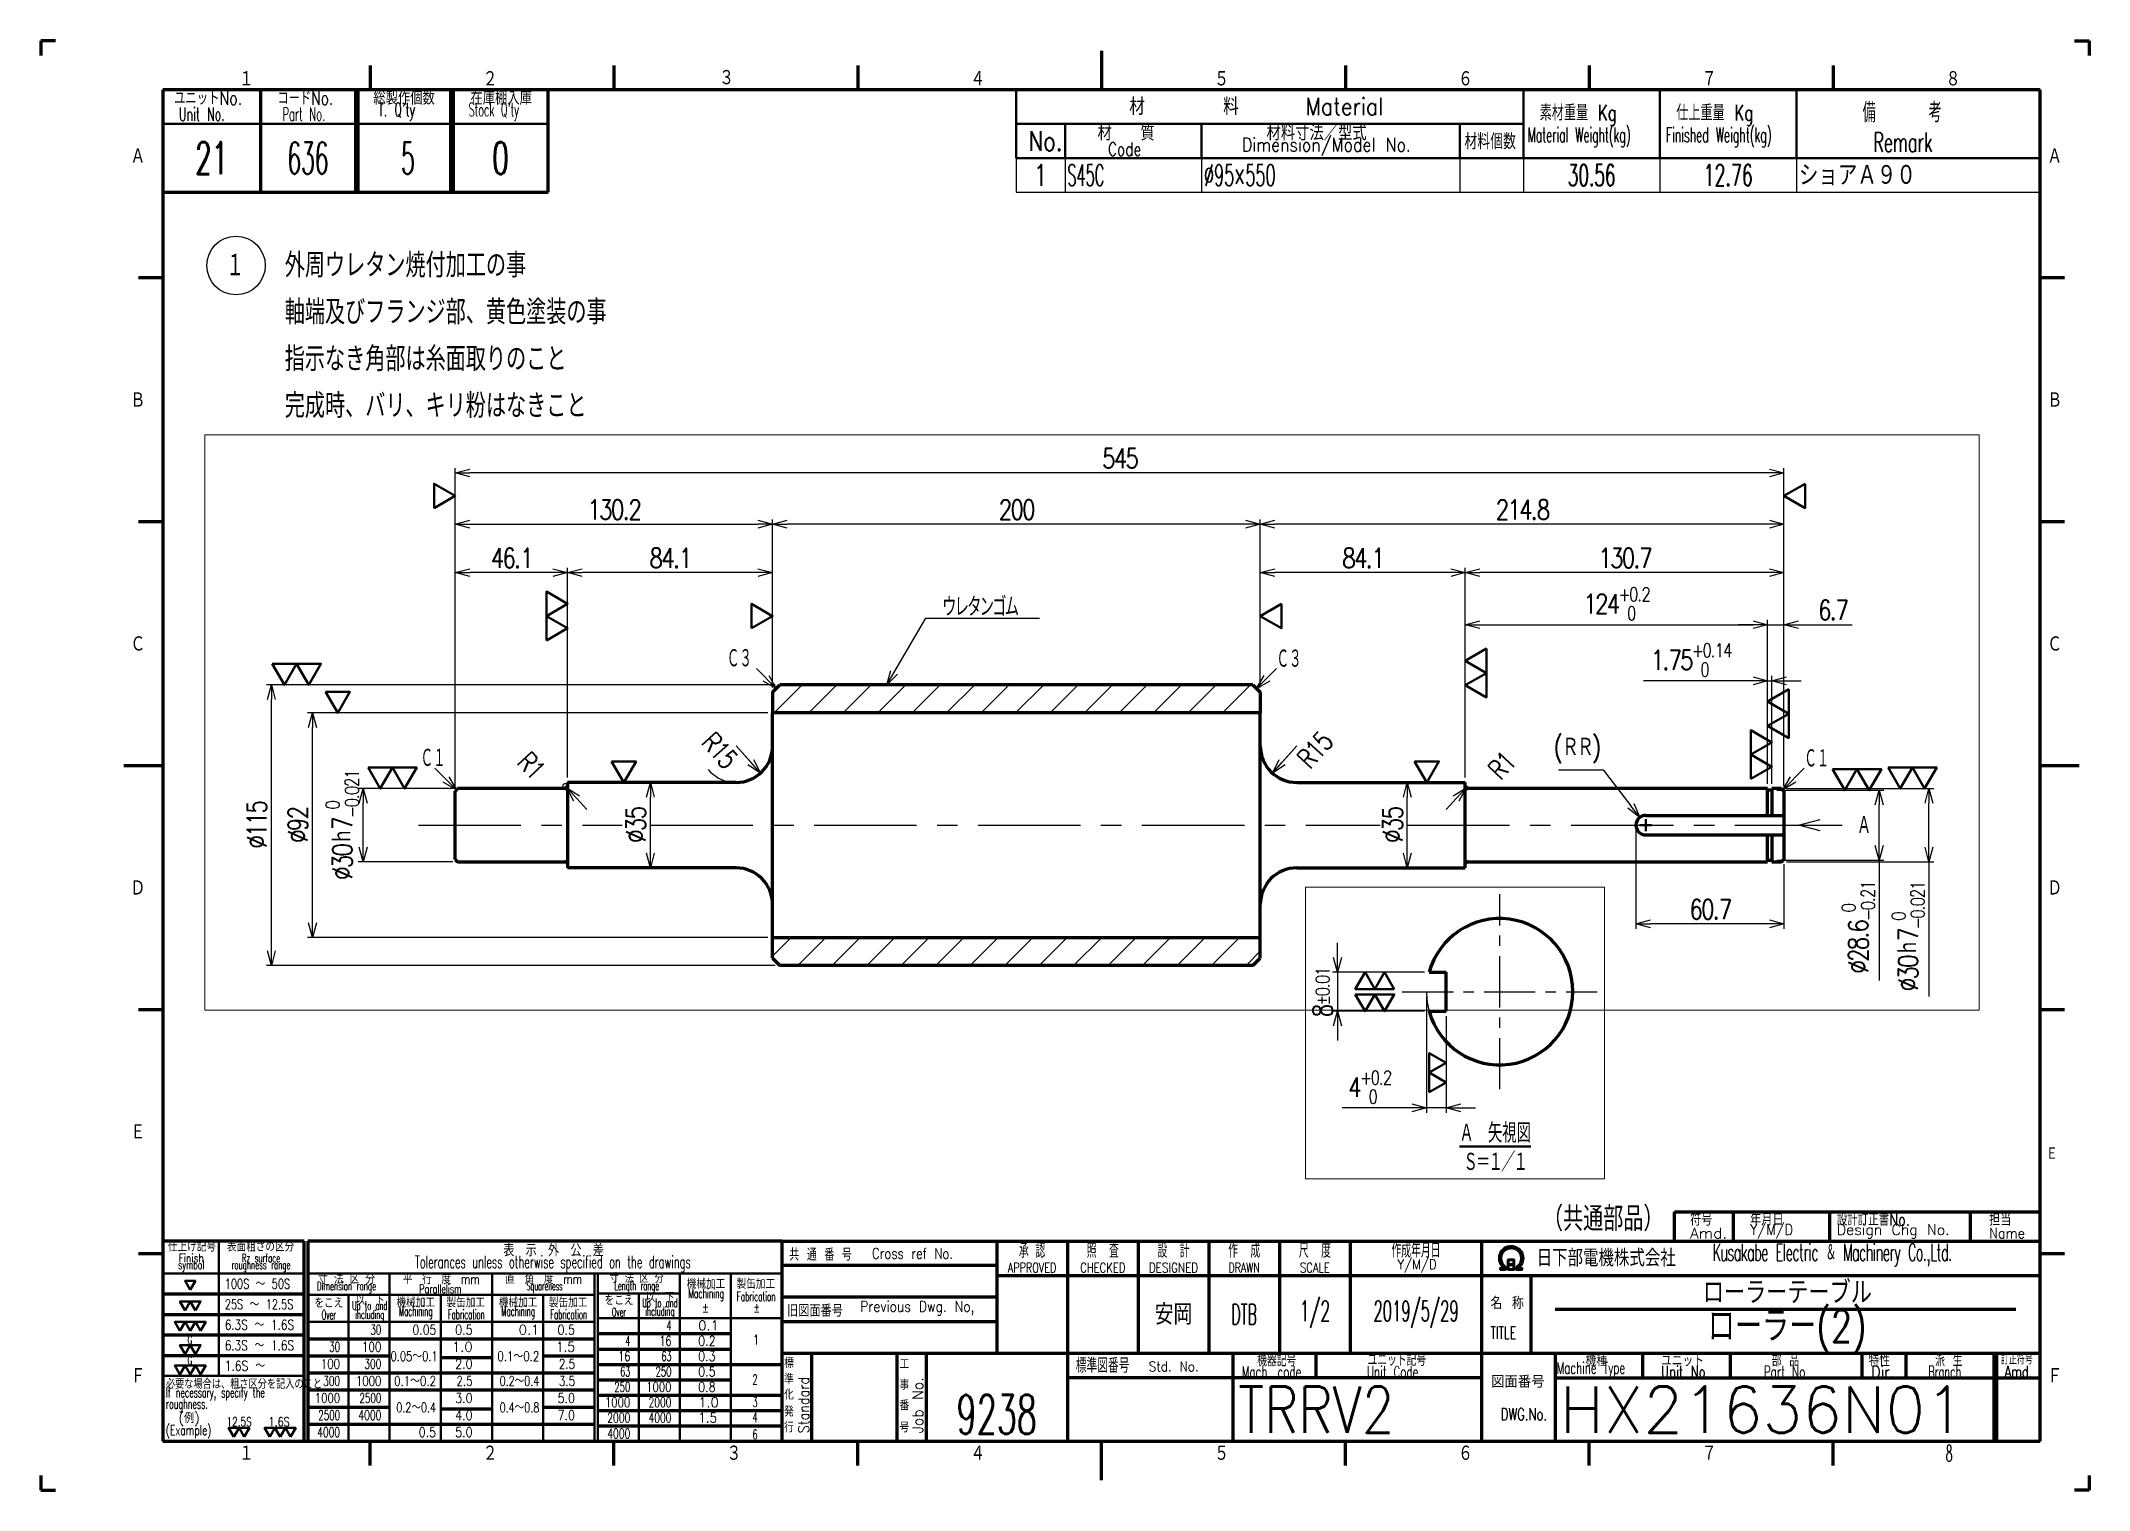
# Paper-space layout 'ICADSX Layout' of a CAD drawing. Header units: millimetres. Extents: x 0 to 420, y 0 to 297.
# The model-space entities are those that its viewports show. They can reach past a viewport. Long polylines and large blocks are cut down to what shows.
import ezdxf

# ---------------------------------------------------------------- set-up
doc = ezdxf.new("R2010")
doc.units = ezdxf.units.MM
doc.header["$LTSCALE"] = 0.330709
doc.linetypes.add('CENTER', pattern=[50.8, 31.75, -6.35, 6.35, -6.35])
for name, color, linetype in [('NoLayerName_001', 7, 'Continuous'), ('NoLayerName_003', 7, 'Continuous'), ('NoLayerName_004', 7, 'Continuous')]:
    doc.layers.add(name, color=color, linetype=linetype)
doc.layers.add('VIEWPORTS', color=7, linetype='Continuous', plot=False)
doc.styles.get("Standard").update_dxf_attribs({"font": 'txt', "bigfont": 'extfont2'})
doc.dimstyles.get("Standard").update_dxf_attribs({"dimtxt": 2.5, "dimasz": 2.5, "dimexe": 1.25, "dimexo": 0.625, "dimtad": 1, "dimdec": 3, "dimzin": 0, "dimdsep": 46, "dimtxsty": 'Standard', "dimcen": 2.5, "dimadec": 0, "dimazin": 0, "dimtfac": 0.75, "dimtdec": 3, "dimtmove": 0, "dimatfit": 3, "dimfxl": 1, "dimarcsym": 0})

psp = doc.layouts.new('ICADSX Layout')

# ---------------------------------------------------------------- texts
at = {"layer": 'NoLayerName_001', "color": 2, "lineweight": 25, "ltscale": 0.5, "char_height": 2.75, "attachment_point": 7}
for s, insert in [('\\A1;\\W0.7710;ユニットNo.', (27.29, 283.92)), ('\\A1;\\W0.7584;コードNo.', (48.52, 283.92)), ('\\A1;\\W0.8333;総製作個数', (68.16, 283.92)), ('\\A1;\\W0.8333;在庫棚入庫', (88.08, 283.92)), ('\\A1;\\W0.6000;Unit No.', (28.29, 280.64)), ('\\A1;\\W0.5455;Part No.', (49.52, 280.64)), ("\\A1;\\W0.6000;T. Q'ty", (69.16, 280.64)), ("\\A1;\\W0.5263;Stock Q'ty", (87.69, 280.64))]:
    psp.add_mtext(s, dxfattribs=dict(at, insert=insert))
at = {"layer": 'NoLayerName_001', "color": 2, "lineweight": 50, "ltscale": 0.5}
for s, insert, char_height, attachment_point in [('\\A1;\\W0.8333;材\u3000\u3000\u3000\u3000\u3000料', (223.18, 281.82), 3.5, 7), ('\\A1;\\W0.8780;Material', (259.34, 281.82), 3.5, 7), ('\\A1;\\W0.7051;素材重量 Kg', (307.35, 279.63), 3.2, 7), ('\\A1;\\W0.7051;仕上重量 Kg', (335.35, 279.63), 3.2, 7), ('\\A1;\\W0.6081;備     考', (373.58, 280.33), 4, 7), ('\\A1;\\W0.8036;No.', (202.5, 274.5), 4, 7), ('\\A1;\\W0.8333;材\u3000\u3000質', (216.68, 276.59), 3.2, 7), ('\\A1;\\W0.8636;Dimension/Model No.', (246.26, 273.45), 2.75, 7), ('\\A1;\\W0.8333;材料寸法／型式', (251.33, 276.59), 3.2, 7), ('\\A1;\\W0.7500;材料個数', (291.92, 274.79), 3.2, 7), ('\\A1;\\W0.5361;Material Weight(kg)', (304.87, 275.25), 3, 7), ('\\A1;\\W0.5415;Finished Weight(kg)', (333.24, 275.25), 3, 7), ('\\A1;\\W0.6000;Remark', (375.77, 274.25), 4, 7), ('\\A1;\\W0.7500;Code', (218.82, 273.45), 2.75, 7), ('\\A1;\\W0.8333;符号', (338.17, 54.18), 2.5, 7), ('\\A1;\\W0.8750;Y/M/D', (350.49, 51.55), 2.2, 7), ('\\A1;\\W0.8333;年月日', (350.49, 54.18), 2.5, 7), ('\\A1;\\W0.7800;設計訂正書No.', (368.29, 54.18), 2.5, 7), ('\\A1;\\W0.8333;担当', (399.5, 54.18), 2.5, 7), ('\\A1;\\W0.8333;仕上げ記号', (30.97, 48.87), 1.75, 8), ('\\A1;\\W0.8333;表面粗さの区分', (45.03, 48.87), 1.75, 8), ('\\A1;\\W0.8333;表\u3000示\u3000外\u3000公\u3000差', (105.12, 47.88), 2.5, 8), ('\\A1;\\W0.5147;承 認', (203.25, 49.09), 3, 5), ('\\A1;\\W0.4773;照  査', (217.75, 49.09), 3, 5), ('\\A1;\\W0.4773;設  計', (232.25, 49.09), 3, 5), ('\\A1;\\W0.4773;作  成', (246.75, 49.09), 3, 5), ('\\A1;\\W0.4773;尺  度', (261.25, 49.09), 3, 5), ('\\A1;\\W0.5833;作成年月日', (276.94, 47.59), 3, 7), ('\\A1;\\W1.0500;Amd.', (338.17, 51.55), 2.2, 7), ('\\A1;\\W0.5647;\\T0.9000;Kusakabe Electric ＆ Machinery Co.,Ltd.', (342.76, 45.8), 3.5, 7), ('\\A1;\\W0.9671;Design Chg No.', (368.29, 51.55), 2.2, 7), ('\\A1;\\W0.8750;Name', (399.5, 51.55), 2.2, 7), ('\\A1;\\W0.6545;symbol', (30.82, 44.7), 1.75, 8), ('\\A1;\\W0.7714;Finish', (30.82, 46.67), 1.75, 8), ('\\A1;\\W0.6000;roughness range', (45.12, 44.7), 1.75, 8), ('\\A1;\\W0.6000;Rz surface', (45.12, 46.67), 1.75, 8), ('\\A1;\\W0.5909;Tolerances unless otherwise specified on the drawings', (104.97, 44.67), 2.5, 8), ('\\A1;\\W0.7051;共 通 番 号', (159.88, 48.25), 2.5, 5), ('\\A1;\\W0.7905;Cross ref No.', (178.74, 48.5), 2.2, 5), ('\\A1;\\W0.7200;APPROVED', (203.25, 45.59), 2, 5), ('\\A1;\\W0.7500;CHECKED', (217.75, 45.59), 2, 5), ('\\A1;\\W0.7826;DESIGNED', (232.25, 45.59), 2, 5), ('\\A1;\\W0.7031;DRAWN', (246.75, 45.59), 2, 5), ('\\A1;\\W0.7500;SCALE', (261.25, 45.59), 2, 5), ('\\A1;\\W0.8750;Y/M/D', (278.19, 44.59), 2, 7), ('\\A1;\\W0.8233;日下部電機株式会社', (306.72, 45.8), 3.5, 7), ('\\A1;\\W0.7340;100S ～ 50S', (37.69, 41.26), 2, 7), ('\\A1;\\W0.6037;Dimension range', (62.67, 40.36), 1.75, 8), ('\\A1;\\W0.7051;寸 法 区 分', (62.67, 42.21), 2, 8), ('\\A1;\\W0.7609;平\u3000行\u3000度\u3000mm', (82.11, 42.21), 2, 8), ('\\A1;\\W0.6849;Parallelism', (81.93, 40.36), 1.75, 8), ('\\A1;\\W0.7609;直\u3000角\u3000度\u3000mm', (103.11, 42.21), 2, 8), ('\\A1;\\W0.5500;Squareness', (103.26, 40.36), 1.75, 8), ('\\A1;\\W0.7051;寸 法 区 分', (122.17, 42.39), 1.9, 8), ('\\A1;\\W0.5000;Length range', (122.17, 40.31), 1.9, 8), ('\\A1;\\W0.8333;機械加工', (136.38, 41.24), 1.9, 8), ('\\A1;\\W0.8333;製缶加工', (146.61, 41.24), 1.9, 8), ('\\A1;\\W0.7353;25S ～ 12.5S', (37.69, 37.06), 2, 7), ('\\A1;\\W0.8333;をこえ', (59.04, 37.35), 1.9, 8), ('\\A1;\\W0.4500;Up to and', (67.42, 36.3), 1.8, 8), ('\\A1;\\W0.8333;以\u3000下', (67.44, 37.95), 1.9, 8), ('\\A1;\\W0.8333;機械加工', (76.85, 37.42), 1.9, 8), ('\\A1;\\W0.8333;製缶加工', (87.11, 37.42), 1.9, 8), ('\\A1;\\W0.8333;機械加工', (97.85, 37.42), 1.9, 8), ('\\A1;\\W0.8333;製缶加工', (108.11, 37.42), 1.9, 8), ('\\A1;\\W0.8333;をこえ', (118.54, 37.9), 1.9, 8), ('\\A1;\\W0.4500;Up to and', (126.92, 36.85), 1.8, 8), ('\\A1;\\W0.8333;以\u3000下', (126.94, 38.5), 1.9, 8), ('\\A1;\\W0.5870;Machining', (136.42, 38.72), 1.9, 8), ('\\A1;\\W0.8333;±', (136.27, 36.46), 1.9, 8), ('\\A1;\\W0.5690;Fabrication', (146.67, 38.72), 1.9, 8), ('\\A1;\\W0.8333;±', (146.77, 36.46), 1.9, 8), ('\\A1;\\W0.8333;旧図面番号', (153, 35.5), 2.5, 7), ('\\A1;\\W0.8407;Previous Dwg. No,', (168.01, 35.8), 2.2, 7), ('\\A1;\\W0.8824;名 称', (297.26, 37.07), 2.5, 7), ('\\A1;\\W0.7867;6.3S ～ 1.6S', (37.69, 32.86), 2, 7), ('\\A1;\\W0.4500;Over', (59.04, 34.92), 2, 8), ('\\A1;\\W0.5651;including', (67.44, 34.48), 1.8, 8), ('\\A1;\\W0.6545;30', (69.8, 31.85), 2, 9), ('\\A1;\\W0.5283;Machining', (76.85, 34.99), 2, 8), ('\\A1;\\W0.8000;0.05', (81.02, 31.85), 2, 9), ('\\A1;\\W0.5121;Fabrication', (87.22, 34.99), 2, 8), ('\\A1;\\W0.8308;0.5', (88.51, 31.85), 2, 9), ('\\A1;\\W0.5283;Machining', (97.85, 34.99), 2, 8), ('\\A1;\\W0.9818;0.1', (102.19, 31.85), 2, 9), ('\\A1;\\W0.5121;Fabrication', (108.22, 34.99), 2, 8), ('\\A1;\\W0.8308;0.5', (109.51, 31.85), 2, 9), ('\\A1;\\W0.4500;Over', (118.54, 35.57), 1.8, 8), ('\\A1;\\W0.5651;including', (126.94, 35.13), 1.8, 8), ('\\A1;\\W0.6000;4', (129.3, 32.73), 2, 9), ('\\A1;\\W0.9818;0.1', (134.79, 32.73), 2, 7), ('\\A1;\\W0.6000;G', (31.04, 29.89), 1.8, 9), ('\\A1;\\W0.7867;6.3S ～ 1.6S', (37.69, 28.66), 2, 7), ('\\A1;\\W0.6545;30', (61.35, 28.35), 2, 9), ('\\A1;\\W0.7714;100', (69.8, 28.35), 2, 9), ('\\A1;\\W0.9818;1.0', (88.51, 28.35), 2, 9), ('\\A1;\\W0.9000;1.5', (109.51, 28.35), 2, 9), ('\\A1;\\W0.6000;4', (120.85, 29.58), 2, 9), ('\\A1;\\W0.7200;16', (129.3, 29.58), 2, 9), ('\\A1;\\W0.8308;0.2', (134.79, 29.58), 2, 7), ('\\A1;\\W0.9000;1', (145.92, 29.81), 2, 7), ('\\A1;\\W0.6429;TITLE', (297.26, 30.99), 2.5, 7), ('\\A1;\\W0.6000;G', (31.04, 25.69), 1.8, 9), ('\\A1;\\W0.8065;1.6S ～ ', (37.69, 24.46), 2, 7), ('\\A1;\\W0.7714;100', (61.35, 24.85), 2, 9), ('\\A1;\\W0.6750;300', (69.8, 24.85), 2, 9), ('\\A1;\\W0.7459;0.05～0.1', (81.36, 26.42), 2, 9), ('\\A1;\\W0.8308;2.0', (88.51, 24.85), 2, 9), ('\\A1;\\W0.7692;0.1～0.2', (102.19, 26.42), 2, 9), ('\\A1;\\W0.7714;2.5', (109.51, 24.85), 2, 9), ('\\A1;\\W0.7200;16', (120.85, 26.43), 2, 9), ('\\A1;\\W0.6000;63', (120.85, 23.28), 2, 9), ('\\A1;\\W0.6353;250', (129.3, 23.28), 2, 9), ('\\A1;\\W0.6000;63', (129.3, 26.43), 2, 9), ('\\A1;\\W0.8308;0.3', (134.79, 26.43), 2, 7), ('\\A1;\\W0.8308;0.5', (134.79, 23.28), 2, 7), ('\\A1;\\W0.8333;標', (152.39, 25.01), 2, 7), ('\\A1;\\W0.8333;工', (176.06, 24.81), 2, 7), ('\\A1;\\W0.6667;標準図番号', (212.21, 24.02), 3, 7), ('\\A1;\\W0.9000;Std. No.', (227.18, 24.32), 2, 7), ('\\A1;\\W0.6429;Mach. code', (246.24, 23.01), 2.4, 7), ('\\A1;\\W0.6667;機器記号', (249.42, 25.34), 2.5, 7), ('\\A1;\\W0.6480;Unit Code', (271.9, 23.01), 2.4, 7), ('\\A1;\\W0.6667;ユニット記号', (272.06, 25.43), 2.5, 7), ('\\A1;\\W0.6353;Machine Type', (310.83, 23.03), 2.4, 7), ('\\A1;\\W0.8333;機種', (316.76, 25.34), 2.4, 7), ('\\A1;\\W0.8333;ユニット', (332.24, 25.34), 2.4, 7), ('\\A1;\\W0.7200;Unit No.', (332.25, 23.03), 2.4, 7), ('\\A1;\\W0.6545;Part No.', (353.3, 23.03), 2.4, 7), ('\\A1;\\W0.7353;部 品', (354.93, 25.34), 2.4, 7), ('\\A1;\\W0.8333;特性', (374.77, 25.34), 2.4, 7), ('\\A1;\\W0.9000;Dir.', (375.3, 23.03), 2.4, 7), ('\\A1;\\W0.6000;Branch', (387.07, 23.03), 2.4, 7), ('\\A1;\\W0.7353;派 生', (388.43, 25.34), 2.4, 7), ('\\A1;\\W0.5833;訂正符号', (401.94, 25.74), 2, 7), ('\\A1;\\W0.7200;Amd.', (402.67, 23.03), 2.4, 7), ('\\A1;\\W0.7083;必要な場合は、粗さ区分を記入のこと', (25.61, 20.72), 1.9, 7), ('\\A1;\\W0.5851;If necessary, specify the', (25.61, 18.32), 2, 7), ('\\A1;\\W0.6750;300', (61.35, 21.35), 2, 9), ('\\A1;\\W0.7579;1000', (69.8, 21.35), 2, 9), ('\\A1;\\W0.7692;0.1～0.2', (81.02, 21.35), 2, 9), ('\\A1;\\W0.7714;2.5', (88.51, 21.35), 2, 9), ('\\A1;\\W0.7229;0.2～0.4', (102.19, 21.35), 2, 9), ('\\A1;\\W0.7714;3.5', (109.51, 21.35), 2, 9), ('\\A1;\\W0.6353;250', (120.85, 20.13), 2, 9), ('\\A1;\\W0.7579;1000', (129.3, 20.13), 2, 9), ('\\A1;\\W0.8308;0.8', (134.79, 20.13), 2, 7), ('\\A1;\\W0.6000;2', (145.92, 21.65), 2, 7), ('\\A1;\\W0.8333;準', (152.39, 21.69), 2, 7), ('\\A1;\\W0.8333;事', (176.06, 20.51), 2, 7), ('\\A1;図面番号', (297.36, 20.95), 2.5, 7), ('\\A1;\\W0.5893;roughness.', (25.61, 15.99), 2, 7), ('\\A1;\\W0.7579;1000', (61.35, 17.85), 2, 9), ('\\A1;\\W0.6545;2500', (69.8, 17.85), 2, 9), ('\\A1;\\W0.7229;0.2～0.4', (81.02, 15.93), 2, 9), ('\\A1;\\W0.8308;3.0', (88.51, 17.85), 2, 9), ('\\A1;\\W0.7229;0.4～0.8', (102.19, 15.93), 2, 9), ('\\A1;\\W0.8308;5.0', (109.51, 17.85), 2, 9), ('\\A1;\\W0.7579;1000', (120.85, 16.98), 2, 9), ('\\A1;\\W0.6857;2000', (129.3, 16.98), 2, 9), ('\\A1;\\W0.9818;1.0', (134.79, 16.98), 2, 7), ('\\A1;\\W0.6000;3', (145.92, 17.04), 2, 7), ('\\A1;\\W0.8333;化', (152.39, 18.53), 2, 7), ('\\A1;\\W0.8333;発', (152.39, 15.05), 2, 7), ('\\A1;\\W0.8333;番', (176.06, 16.34), 2, 7), ('\\A1;\\W0.6894;(Example)', (25.61, 10.6), 2, 7), ('\\A1;\\W0.9474;(例)', (28.2, 13.08), 2, 7), ('\\A1;\\W0.7500;12.5S', (38.03, 13.1), 1.8, 7), ('\\A1;\\W0.8000;1.6S', (46.68, 13.1), 1.8, 7), ('\\A1;\\W0.6857;4000', (61.35, 10.85), 2, 9), ('\\A1;\\W0.6545;2500', (61.35, 14.35), 2, 9), ('\\A1;\\W0.6857;4000', (69.8, 14.35), 2, 9), ('\\A1;\\W0.8308;0.5', (81.02, 10.85), 2, 9), ('\\A1;\\W0.8308;4.0', (88.51, 14.35), 2, 9), ('\\A1;\\W0.8308;5.0', (88.51, 10.85), 2, 9), ('\\A1;\\W0.8308;7.0', (109.51, 14.35), 2, 9), ('\\A1;\\W0.6857;2000', (120.85, 13.83), 2, 9), ('\\A1;\\W0.6857;4000', (129.3, 13.83), 2, 9), ('\\A1;\\W0.9000;1.5', (134.79, 13.83), 2, 7), ('\\A1;\\W0.6000;4', (145.92, 13.89), 2, 7), ('\\A1;\\W0.8333;行', (152.39, 11.82), 2, 7), ('\\A1;\\W0.8333;号', (176.06, 11.82), 2, 7), ('\\A1;\\W0.7000;DWG.No.', (304.11, 15.54), 2.5, 5), ('\\A1;\\W0.6857;4000', (120.85, 10.58), 2, 9), ('\\A1;\\W0.6000;6', (145.92, 10.39), 2, 7)]:
    psp.add_mtext(s, dxfattribs=dict(at, insert=insert, char_height=char_height, attachment_point=attachment_point))
at = {"layer": 'NoLayerName_001', "color": 2, "lineweight": 50, "ltscale": 0.5, "char_height": 2.2, "attachment_point": 7, "rotation": 90}
for s, insert in [('\\A1;\\W0.8750;Standard', (157.52, 11.63)), ('\\A1;\\W0.9671;Job No.', (180.91, 11.63))]:
    psp.add_mtext(s, dxfattribs=dict(at, insert=insert))
at = {"layer": 'NoLayerName_003', "color": 2, "lineweight": 100, "ltscale": 0.5, "char_height": 5, "attachment_point": 7}
for s, insert in [('\\A1;\\W0.7500;外周ウレタン焼付加工の事', (50, 248.5)), ('\\A1;\\W0.7500;軸端及びフランジ部、黄色塗装の事', (50, 238.9)), ('\\A1;\\W0.7500;指示なき角部は糸面取りのこと', (50, 229.3)), ('\\A1;\\W0.7500;完成時、バリ、キリ粉はなきこと', (50, 219.7)), ('\\A1;\\W0.7500;（共通部品）', (308, 53))]:
    psp.add_mtext(s, dxfattribs=dict(at, insert=insert))
at = {"layer": 'NoLayerName_004', "color": 7, "lineweight": 100, "ltscale": 0.5}
for s, insert, char_height, attachment_point in [('\\A1;\\W0.8333;１', (40.6, 287.58), 3.3108, 7), ('\\A1;\\W0.8333;２', (90.6, 287.58), 3.3108, 7), ('\\A1;\\W0.8333;３', (140.6, 289.47), 3.3108, 5), ('\\A1;\\W0.8333;４', (190.6, 287.58), 3.3108, 7), ('\\A1;\\W0.8333;５', (240.6, 287.58), 3.3108, 7), ('\\A1;\\W0.8333;６', (290.6, 287.58), 3.3108, 7), ('\\A1;\\W0.8333;７', (340.6, 287.58), 3.3108, 7), ('\\A1;\\W0.8333;８', (390.6, 287.58), 3.3108, 7), ('\\A1;\\W0.8333;Ａ', (18.36, 271.74), 3.3108, 7), ('\\A1;\\W0.8333;Ａ', (411.44, 271.74), 3.3108, 7), ('\\A1;\\W0.8333;Ｂ', (18.36, 221.74), 3.3108, 7), ('\\A1;\\W0.8333;Ｂ', (411.44, 221.74), 3.3108, 7), ('\\A1;\\W0.8333;Ｃ', (18.36, 171.74), 3.3108, 7), ('\\A1;\\W0.8333;Ｃ', (411.44, 171.74), 3.3108, 7), ('\\A1;\\W0.8333;Ｄ', (18.36, 121.74), 3.3108, 7), ('\\A1;\\W0.8333;Ｄ', (411.44, 121.74), 3.3108, 7), ('\\A1;\\W0.8333;Ｅ', (18.36, 71.74), 3.3108, 7), ('\\A1;\\W0.8333;Ｅ', (411.15, 67.64), 2.6486, 7), ('\\A1;\\W0.8333;Ｆ', (18.36, 21.74), 3.3108, 7), ('\\A1;\\W0.8333;Ｆ', (411.44, 21.74), 3.3108, 7), ('\\A1;\\W0.8333;１', (40.6, 5.87), 3.3108, 7), ('\\A1;\\W0.8333;２', (90.6, 5.87), 3.3108, 7), ('\\A1;\\W0.8333;３', (140.6, 5.87), 3.3108, 7), ('\\A1;\\W0.8333;４', (190.6, 5.87), 3.3108, 7), ('\\A1;\\W0.8333;５', (240.6, 5.87), 3.3108, 7), ('\\A1;\\W0.8333;６', (290.6, 5.87), 3.3108, 7), ('\\A1;\\W0.8333;７', (340.6, 5.87), 3.3108, 7), ('\\A1;\\W0.5000;8', (390.6, 5.87), 3.3108, 7)]:
    psp.add_mtext(s, dxfattribs=dict(at, insert=insert, char_height=char_height, attachment_point=attachment_point))

msp = doc.modelspace()

# ---------------------------------------------------------------- texts
at = {"layer": 'NoLayerName_001', "color": 2, "linetype": 'Continuous', "lineweight": 50, "char_height": 8, "attachment_point": 7}
for s, insert, line_spacing_factor in [('\\A1;\\W0.6667;\\T0.8750;ウレタンゴム\u3000', (199.7244, 85.5551), 0.75), ('\\W0.6667;\\T1.2500;Ａ', (574.899, -4), 0.6)]:
    msp.add_mtext(s, dxfattribs=dict(at, insert=insert, line_spacing_factor=line_spacing_factor))
at = {"layer": 'NoLayerName_001', "color": 2, "lineweight": 50, "char_height": 4, "attachment_point": 7}
for s, insert in [('\\A1;\\W0.6667;\u3000\\LＡ\u3000矢視図\\l', (-58.1728, -345.7793)), ('\\A1;\\W0.6667;\\T0.8750;\u3000Ｓ＝１／１', (-56.9728, -351.7793))]:
    msp.add_mtext(s, dxfattribs=dict(at, insert=insert))

# ---------------------------------------------------------------- blocks, each defined once
blk = doc.blocks.new('JZB_0001')
at = {"layer": 'NoLayerName_001', "color": 21, "linetype": 'Continuous', "lineweight": 25}
for p, q in [((0, 7), (0, 0)), ((10, 7), (10, 0)), ((38, 7), (38, 0)), ((91, 7), (91, 0)), ((104, 7), (104, 0)), ((132, 7), (132, 0)), ((160, 7), (160, 0)), ((0, 0), (10, 0)), ((10, 0), (38, 0)), ((38, 0), (91, 0)), ((91, 0), (104, 0)), ((104, 0), (132, 0)), ((132, 0), (160, 0)), ((160, 0), (210, 0))]:
    blk.add_line(p, q, dxfattribs=at)
at = {"layer": 'NoLayerName_001', "color": 2, "lineweight": 50, "char_height": 4.36}
for s, insert, attachment_point in [('\\A1;\\W0.7500;1', (5, 3.5), 5), ('\\A1;\\W0.5000;S45C', (10.5, 3.5), 4), ('\\A1;\\W0.5535;%%c95×550', (38.5, 3.5), 4), ('\\A1;\\W0.5806;30.56 ', (118, 3.5), 5), ('\\A1;\\W0.6000;12.76 ', (146, 3.5), 5), ('\\A1;\\W0.8333;ショアＡ９０', (160.5, 3.5), 4)]:
    blk.add_mtext(s, dxfattribs=dict(at, insert=insert, attachment_point=attachment_point))
blk = doc.blocks.new('JZB_0002')
at = {"layer": 'NoLayerName_001', "color": 2, "lineweight": 50, "attachment_point": 5}
for s, insert, char_height in [('\\A1;\\W0.8333;ローラーテーブル', (171.73, 29), 4.73), ('\\A1;\\W0.8333;安岡', (45.85, 24.5), 4.18), ('\\A1;\\W0.5000;DTB', (60.35, 24.5), 4.18), ('\\A1;\\W0.5625;1/2', (74.85, 24.5), 4.18), ('\\A1;\\W0.5294;2019/5/29', (95.6, 24.5), 4.18), ('\\A1;\\W0.7710;ローラー(2)', (171.73, 21), 6.55)]:
    blk.add_mtext(s, dxfattribs=dict(at, insert=insert, char_height=char_height))
at = {"layer": 'NoLayerName_001', "color": 7, "lineweight": 50}
for s, insert, char_height, attachment_point in [('\\A1;\\W0.8203;TRRV2', (59.1, 5), 9.5, 4), ('\\A1;HX21636N01', (125.1, 5), 9.5, 4), ('\\A1;\\W0.6000;9238', (9.6, 0), 8, 8)]:
    blk.add_mtext(s, dxfattribs=dict(at, insert=insert, char_height=char_height, attachment_point=attachment_point))
blk = doc.blocks.new('JZB_0003')
at = {"layer": 'NoLayerName_001', "color": 2, "lineweight": 50, "char_height": 6.55, "attachment_point": 5}
for s, insert in [('\\A1;\\W0.6000;21', (3.27, 3.27)), ('\\A1;\\W0.5000;636', (23.02, 3.27)), ('\\A1;\\W0.5000;5', (43.52, 3.27)), ('\\A1;\\W0.6000;0', (62.52, 3.27))]:
    blk.add_mtext(s, dxfattribs=dict(at, insert=insert))
blk = doc.blocks.new('DIM_0001')
at = {"layer": 'NoLayerName_001', "color": 3, "linetype": 'Continuous', "lineweight": 25}
blk.add_circle((6, 6), 6, dxfattribs=at)
at = {"layer": 'NoLayerName_001', "color": 2, "linetype": 'Continuous', "lineweight": 50, "width": 0.666667}
blk.add_text('１', height=5, dxfattribs=at).set_placement((4, 3.5))
blk = doc.blocks.new('_OPEN30')
at = {"color": 0, "linetype": 'ByBlock', "lineweight": -2}
for p, q in [((-1, 0.267949), (0, 0)), ((0, 0), (-1, -0.267949)), ((0, 0), (-1, 0))]:
    blk.add_line(p, q, dxfattribs=at)
blk = doc.blocks.new('*D9')
at = {"layer": 'Defpoints', "color": 0}
for p in [(545, 82.19), (538.3, 15), (545, 14)]:
    blk.add_point(p, dxfattribs=at)
at = {"layer": 'NoLayerName_001', "color": 0, "linetype": 'Continuous', "lineweight": 25}
for p, q in [((538.3, 17), (538.3, 84.19)), ((545, 16), (545, 84.19)), ((532.3, 82.19), (526.3, 82.19)), ((538.3, 82.19), (545, 82.19)), ((545, 82.19), (572.96, 82.19)), ((551, 82.19), (557, 82.19))]:
    blk.add_line(p, q, dxfattribs=at)
at = {"layer": 'NoLayerName_001', "color": 0, "lineweight": 25, "xscale": 6, "yscale": 6, "zscale": 6}
blk.add_blockref('_OPEN30', (538.3, 82.19), dxfattribs=at)
at = {"layer": 'NoLayerName_001', "color": 0, "lineweight": 25, "xscale": 6, "yscale": 6, "zscale": 6, "rotation": 180}
blk.add_blockref('_OPEN30', (545, 82.19), dxfattribs=at)
at = {"layer": 'NoLayerName_001', "color": 2, "lineweight": 50, "insert": (564.98, 88.19), "char_height": 8, "attachment_point": 5}
blk.add_mtext('\\W0.8000;\\T0.8750;6.7', dxfattribs=at)
blk = doc.blocks.new('*D10')
at = {"layer": 'Defpoints', "color": 0}
for p in [(414.3, 103.53), (414.3, 17.5), (545, 14)]:
    blk.add_point(p, dxfattribs=at)
at = {"layer": 'NoLayerName_001', "color": 0, "linetype": 'Continuous', "lineweight": 25}
for p, q in [((414.3, 19.5), (414.3, 105.53)), ((545, 16), (545, 105.53)), ((539, 103.53), (420.3, 103.53))]:
    blk.add_line(p, q, dxfattribs=at)
at = {"layer": 'NoLayerName_001', "color": 0, "lineweight": 25, "xscale": 6, "yscale": 6, "zscale": 6}
for p, rotation in [((414.3, 103.53), 180), ((545, 103.53), 360)]:
    blk.add_blockref('_OPEN30', p, dxfattribs=dict(at, rotation=rotation))
at = {"layer": 'NoLayerName_001', "color": 2, "lineweight": 50, "insert": (479.65, 109.53), "char_height": 8, "attachment_point": 5}
blk.add_mtext('\\W0.8000;\\T0.8750;130.7', dxfattribs=at)
blk = doc.blocks.new('*D11')
at = {"layer": 'Defpoints', "color": 0}
for p in [(330.2, 103.53), (330.2, 57.5), (414.3, 17.5)]:
    blk.add_point(p, dxfattribs=at)
at = {"layer": 'NoLayerName_001', "color": 0, "linetype": 'Continuous', "lineweight": 25}
for p, q in [((330.2, 59.5), (330.2, 105.53)), ((414.3, 19.5), (414.3, 105.53)), ((408.3, 103.53), (336.2, 103.53))]:
    blk.add_line(p, q, dxfattribs=at)
at = {"layer": 'NoLayerName_001', "color": 0, "lineweight": 25, "xscale": 6, "yscale": 6, "zscale": 6}
for p, rotation in [((330.2, 103.53), 180), ((414.3, 103.53), 360)]:
    blk.add_blockref('_OPEN30', p, dxfattribs=dict(at, rotation=rotation))
at = {"layer": 'NoLayerName_001', "color": 2, "lineweight": 50, "insert": (372.25, 109.53), "char_height": 8, "attachment_point": 5}
blk.add_mtext('\\W0.8000;\\T0.8750;84.1', dxfattribs=at)
blk = doc.blocks.new('*D12')
at = {"layer": 'Defpoints', "color": 0}
for p in [(130.2, 123.37), (130.2, 57.5), (0, 14)]:
    blk.add_point(p, dxfattribs=at)
at = {"layer": 'NoLayerName_001', "color": 0, "linetype": 'Continuous', "lineweight": 25}
for p, q in [((0, 16), (0, 125.37)), ((6, 123.37), (124.2, 123.37)), ((130.2, 59.5), (130.2, 125.37))]:
    blk.add_line(p, q, dxfattribs=at)
at = {"layer": 'NoLayerName_001', "color": 0, "lineweight": 25, "xscale": 6, "yscale": 6, "zscale": 6, "rotation": 180}
blk.add_blockref('_OPEN30', (0, 123.37), dxfattribs=at)
at = {"layer": 'NoLayerName_001', "color": 0, "lineweight": 25, "xscale": 6, "yscale": 6, "zscale": 6}
blk.add_blockref('_OPEN30', (130.2, 123.37), dxfattribs=at)
at = {"layer": 'NoLayerName_001', "color": 2, "lineweight": 50, "insert": (65.1, 129.37), "char_height": 8, "attachment_point": 5}
blk.add_mtext('\\W0.8000;\\T0.8750;130.2', dxfattribs=at)
blk = doc.blocks.new('*D13')
at = {"layer": 'Defpoints', "color": 0}
for p in [(0, 103.53), (46.1, 17.5), (0, 14)]:
    blk.add_point(p, dxfattribs=at)
at = {"layer": 'NoLayerName_001', "color": 0, "linetype": 'Continuous', "lineweight": 25}
for p, q in [((0, 16), (0, 105.53)), ((46.1, 19.5), (46.1, 105.53)), ((40.1, 103.53), (6, 103.53))]:
    blk.add_line(p, q, dxfattribs=at)
at = {"layer": 'NoLayerName_001', "color": 0, "lineweight": 25, "xscale": 6, "yscale": 6, "zscale": 6, "rotation": 180}
blk.add_blockref('_OPEN30', (0, 103.53), dxfattribs=at)
at = {"layer": 'NoLayerName_001', "color": 0, "lineweight": 25, "xscale": 6, "yscale": 6, "zscale": 6}
blk.add_blockref('_OPEN30', (46.1, 103.53), dxfattribs=at)
at = {"layer": 'NoLayerName_001', "color": 2, "lineweight": 50, "insert": (23.05, 109.53), "char_height": 8, "attachment_point": 5}
blk.add_mtext('\\W0.8000;\\T0.8750;46.1', dxfattribs=at)
blk = doc.blocks.new('*D14')
at = {"layer": 'Defpoints', "color": 0}
for p in [(46.1, 103.53), (130.2, 57.5), (46.1, 17.5)]:
    blk.add_point(p, dxfattribs=at)
at = {"layer": 'NoLayerName_001', "color": 0, "linetype": 'Continuous', "lineweight": 25}
for p, q in [((46.1, 19.5), (46.1, 105.53)), ((130.2, 59.5), (130.2, 105.53)), ((124.2, 103.53), (52.1, 103.53))]:
    blk.add_line(p, q, dxfattribs=at)
at = {"layer": 'NoLayerName_001', "color": 0, "lineweight": 25, "xscale": 6, "yscale": 6, "zscale": 6}
for p, rotation in [((46.1, 103.53), 180), ((130.2, 103.53), 360)]:
    blk.add_blockref('_OPEN30', p, dxfattribs=dict(at, rotation=rotation))
at = {"layer": 'NoLayerName_001', "color": 2, "lineweight": 50, "insert": (88.15, 109.53), "char_height": 8, "attachment_point": 5}
blk.add_mtext('\\W0.8000;\\T0.8750;84.1', dxfattribs=at)
blk = doc.blocks.new('*D15')
at = {"layer": 'Defpoints', "color": 0}
for p in [(0, 144.4), (0, 14), (545, 14)]:
    blk.add_point(p, dxfattribs=at)
at = {"layer": 'NoLayerName_001', "color": 0, "linetype": 'Continuous', "lineweight": 25}
for p, q in [((0, 16), (0, 146.4)), ((539, 144.4), (6, 144.4)), ((545, 16), (545, 146.4))]:
    blk.add_line(p, q, dxfattribs=at)
at = {"layer": 'NoLayerName_001', "color": 0, "lineweight": 25, "xscale": 6, "yscale": 6, "zscale": 6}
for p, rotation in [((0, 144.4), 180), ((545, 144.4), 360)]:
    blk.add_blockref('_OPEN30', p, dxfattribs=dict(at, rotation=rotation))
at = {"layer": 'NoLayerName_001', "color": 2, "lineweight": 50, "insert": (272.5, 150.4), "char_height": 8, "attachment_point": 5}
blk.add_mtext('\\W0.8000;\\T0.8750;545', dxfattribs=at)
blk = doc.blocks.new('*D17')
at = {"layer": 'Defpoints', "color": 0}
for p in [(45.1, 16), (45.78, 15.27)]:
    blk.add_point(p, dxfattribs=at)
at = {"layer": 'NoLayerName_001', "color": 0, "linetype": 'Continuous', "lineweight": 25}
for p, q in [((45.1, 16), (45.78, 15.27)), ((49.87, 10.88), (53.97, 6.49))]:
    blk.add_line(p, q, dxfattribs=at)
blk.add_arc((45.1, 16), 1, 47.0018, 270, dxfattribs=at)
at = {"layer": 'NoLayerName_001', "color": 0, "lineweight": 25, "xscale": 6, "yscale": 6, "zscale": 6, "rotation": 132.9982090878672}
blk.add_blockref('_OPEN30', (45.78, 15.27), dxfattribs=at)
at = {"layer": 'NoLayerName_001', "color": 2, "lineweight": 50, "insert": (31.09, 24.6), "char_height": 8, "attachment_point": 5, "rotation": 312.9982}
blk.add_mtext('\\W0.8000;\\T0.8750;R1', dxfattribs=at)
blk = doc.blocks.new('_NONE')
blk = doc.blocks.new('*D18')
at = {"layer": 'Defpoints', "color": 0}
for p in [(414.62, 15.27), (415.3, 16)]:
    blk.add_point(p, dxfattribs=at)
at = {"layer": 'NoLayerName_001', "color": 0, "linetype": 'Continuous', "lineweight": 25}
for p, q in [((415.3, 16), (414.62, 15.27)), ((410.53, 10.88), (406.43, 6.49))]:
    blk.add_line(p, q, dxfattribs=at)
at = {"layer": 'NoLayerName_001', "color": 0, "lineweight": 25, "xscale": 6, "yscale": 6, "zscale": 6, "rotation": 47.00179091213106}
blk.add_blockref('_OPEN30', (414.62, 15.27), dxfattribs=at)
at = {"layer": 'NoLayerName_001', "color": 2, "lineweight": 50, "insert": (429.14, 24.4), "char_height": 8, "attachment_point": 5, "rotation": 47.0018}
blk.add_mtext('\\W0.8000;\\T0.8750;R1', dxfattribs=at)
blk = doc.blocks.new('DIM_0002')
at = {"color": 3, "linetype": 'Continuous', "lineweight": 25}
blk.add_line((0, 0), (8.83, 8.83), dxfattribs=at)
blk.add_lwpolyline([(5.38, 3.11), (0, 0), (3.11, 5.38)], dxfattribs=at)
at = {"color": 2, "linetype": 'Continuous', "lineweight": 50, "width": 0.583333}
blk.add_text('Ｃ１', height=8, dxfattribs=at).set_placement((8.83, 8.83))
blk = doc.blocks.new('SX_FinishSymbol_2')
at = {"color": 0, "linetype": 'ByBlock', "lineweight": -2}
for points in [[(-1, 0.866), (-0.5, 0), (0, 0.866)], [(0, 0.866), (0.5, 0), (1, 0.866)]]:
    blk.add_lwpolyline(points, close=True, dxfattribs=at)
blk = doc.blocks.new('SX_FinishSymbol_1')
at = {"color": 0, "linetype": 'ByBlock', "lineweight": -2}
blk.add_lwpolyline([(-0.5, 0.866), (0, 0), (0.5, 0.866)], close=True, dxfattribs=at)
blk = doc.blocks.new('*D22')
at = {"layer": 'Defpoints', "color": 0}
for p in [(80.07, 17.5), (80.07, 17.5), (80.07, -17.5)]:
    blk.add_point(p, dxfattribs=at)
at = {"layer": 'NoLayerName_001', "color": 0, "linetype": 'Continuous', "lineweight": 25}
for p, q in [((78.07, 17.5), (78.07, 17.5)), ((80.07, -11.5), (80.07, 11.5)), ((78.07, -17.5), (78.07, -17.5))]:
    blk.add_line(p, q, dxfattribs=at)
at = {"layer": 'NoLayerName_001', "color": 0, "lineweight": 25, "xscale": 6, "yscale": 6, "zscale": 6}
for p, rotation in [((80.07, 17.5), 90), ((80.07, -17.5), 270)]:
    blk.add_blockref('_OPEN30', p, dxfattribs=dict(at, rotation=rotation))
at = {"layer": 'NoLayerName_001', "color": 2, "lineweight": 50, "insert": (74.07, 0), "char_height": 8, "attachment_point": 5, "rotation": 90}
blk.add_mtext('\\W0.8000;\\T0.8750;%%c35', dxfattribs=at)
blk = doc.blocks.new('*D23')
at = {"layer": 'Defpoints', "color": 0}
for p in [(-37.73, 15), (1, 15), (1, -15)]:
    blk.add_point(p, dxfattribs=at)
at = {"layer": 'NoLayerName_001', "color": 0, "linetype": 'Continuous', "lineweight": 25}
for p, q in [((-1, 15), (-39.73, 15)), ((-37.73, -9), (-37.73, 9)), ((-1, -15), (-39.73, -15))]:
    blk.add_line(p, q, dxfattribs=at)
at = {"layer": 'NoLayerName_001', "color": 0, "lineweight": 25, "xscale": 6, "yscale": 6, "zscale": 6}
for p, rotation in [((-37.73, 15), 90), ((-37.73, -15), 270)]:
    blk.add_blockref('_OPEN30', p, dxfattribs=dict(at, rotation=rotation))
at = {"layer": 'NoLayerName_001', "color": 2, "lineweight": 50, "insert": (-46.26, 0), "char_height": 8, "attachment_point": 5, "rotation": 90}
blk.add_mtext('\\A1;\\W0.8000;\\T0.8750;%%c30ｈ7{{\\H0.70x;\\A1;\\S 0^ -0.021;}}', dxfattribs=at)
blk = doc.blocks.new('*D24')
at = {"layer": 'Defpoints', "color": 0}
for p in [(-58.52, 46), (130.2, 46), (130.2, -46)]:
    blk.add_point(p, dxfattribs=at)
at = {"layer": 'NoLayerName_001', "color": 0, "linetype": 'Continuous', "lineweight": 25}
for p, q in [((128.2, 46), (-60.52, 46)), ((-58.52, -40), (-58.52, 40)), ((128.2, -46), (-60.52, -46))]:
    blk.add_line(p, q, dxfattribs=at)
at = {"layer": 'NoLayerName_001', "color": 0, "lineweight": 25, "xscale": 6, "yscale": 6, "zscale": 6}
for p, rotation in [((-58.52, 46), 90), ((-58.52, -46), 270)]:
    blk.add_blockref('_OPEN30', p, dxfattribs=dict(at, rotation=rotation))
at = {"layer": 'NoLayerName_001', "color": 2, "lineweight": 50, "insert": (-64.52, 0), "char_height": 8, "attachment_point": 5, "rotation": 90}
blk.add_mtext('\\W0.8000;\\T0.8750;%%c92', dxfattribs=at)
blk = doc.blocks.new('*D25')
at = {"layer": 'Defpoints', "color": 0}
for p in [(390.49, 17.5), (414.3, 17.5), (414.3, -17.5)]:
    blk.add_point(p, dxfattribs=at)
at = {"layer": 'NoLayerName_001', "color": 0, "linetype": 'Continuous', "lineweight": 25}
blk.add_line((390.49, -11.5), (390.49, 11.5), dxfattribs=at)
at = {"layer": 'NoLayerName_001', "color": 0, "lineweight": 25, "xscale": 6, "yscale": 6, "zscale": 6}
for p, rotation in [((390.49, 17.5), 90), ((390.49, -17.5), 270)]:
    blk.add_blockref('_OPEN30', p, dxfattribs=dict(at, rotation=rotation))
at = {"layer": 'NoLayerName_001', "color": 2, "lineweight": 50, "insert": (384.49, 0), "char_height": 8, "attachment_point": 5, "rotation": 90}
blk.add_mtext('\\W0.8000;\\T0.8750;%%c35', dxfattribs=at)
blk = doc.blocks.new('*D26')
at = {"layer": 'Defpoints', "color": 0}
for p in [(544, 15), (604.45, 15), (544, -15)]:
    blk.add_point(p, dxfattribs=at)
at = {"layer": 'NoLayerName_001', "color": 0, "linetype": 'Continuous', "lineweight": 25}
for p, q in [((546, 15), (606.45, 15)), ((604.45, -9), (604.45, 9)), ((546, -15), (606.45, -15)), ((604.45, -15), (604.45, -70.22))]:
    blk.add_line(p, q, dxfattribs=at)
at = {"layer": 'NoLayerName_001', "color": 0, "lineweight": 25, "xscale": 6, "yscale": 6, "zscale": 6}
for p, rotation in [((604.45, 15), 90), ((604.45, -15), 270)]:
    blk.add_blockref('_OPEN30', p, dxfattribs=dict(at, rotation=rotation))
at = {"layer": 'NoLayerName_001', "color": 2, "lineweight": 50, "insert": (595.92, -45.61), "char_height": 8, "attachment_point": 5, "rotation": 90}
blk.add_mtext('\\A1;\\W0.8000;\\T0.8750;%%c30ｈ7{{\\H0.70x;\\A1;\\S 0^ -0.021;}}', dxfattribs=at)
blk = doc.blocks.new('DIM_0003')
at = {"color": 3, "linetype": 'Continuous', "lineweight": 25}
blk.add_line((14.69, 0), (5.86, 8.83), dxfattribs=at)
blk.add_lwpolyline([(11.59, 5.38), (14.69, 0), (9.31, 3.11)], dxfattribs=at)
at = {"color": 2, "linetype": 'Continuous', "lineweight": 50, "width": 0.583333}
blk.add_text('Ｃ１', height=8, dxfattribs=at).set_placement((0, 9.01))
blk = doc.blocks.new('*D28')
at = {"layer": 'Defpoints', "color": 0}
for p in [(540.05, 59.21), (538.3, 15), (540.05, 15)]:
    blk.add_point(p, dxfattribs=at)
at = {"layer": 'NoLayerName_001', "color": 0, "linetype": 'Continuous', "lineweight": 25}
for p, q in [((538.3, 59.21), (487.44, 59.21)), ((532.3, 59.21), (526.3, 59.21)), ((538.3, 17), (538.3, 61.21)), ((538.3, 59.21), (540.05, 59.21)), ((540.05, 17), (540.05, 61.21)), ((546.05, 59.21), (552.05, 59.21))]:
    blk.add_line(p, q, dxfattribs=at)
at = {"layer": 'NoLayerName_001', "color": 0, "lineweight": 25, "xscale": 6, "yscale": 6, "zscale": 6}
blk.add_blockref('_OPEN30', (538.3, 59.21), dxfattribs=at)
at = {"layer": 'NoLayerName_001', "color": 0, "lineweight": 25, "xscale": 6, "yscale": 6, "zscale": 6, "rotation": 180}
blk.add_blockref('_OPEN30', (540.05, 59.21), dxfattribs=at)
at = {"layer": 'NoLayerName_001', "color": 2, "lineweight": 50, "insert": (506.87, 67.74), "char_height": 8, "attachment_point": 5}
blk.add_mtext('\\A1;\\W0.8000;\\T0.8750;1.75{\\H5.600000;\\S+0.14^  0;}', dxfattribs=at)
blk = doc.blocks.new('*D29')
at = {"layer": 'Defpoints', "color": 0}
for p in [(540.05, 14.3), (584.02, 14.3), (540.05, -14.3)]:
    blk.add_point(p, dxfattribs=at)
at = {"layer": 'NoLayerName_001', "color": 0, "linetype": 'Continuous', "lineweight": 25}
for p, q in [((542.05, 14.3), (586.02, 14.3)), ((584.02, -8.3), (584.02, 8.3)), ((542.05, -14.3), (586.02, -14.3)), ((584.02, -14.3), (584.02, -63.65))]:
    blk.add_line(p, q, dxfattribs=at)
at = {"layer": 'NoLayerName_001', "color": 0, "lineweight": 25, "xscale": 6, "yscale": 6, "zscale": 6}
for p, rotation in [((584.02, 14.3), 90), ((584.02, -14.3), 270)]:
    blk.add_blockref('_OPEN30', p, dxfattribs=dict(at, rotation=rotation))
at = {"layer": 'NoLayerName_001', "color": 2, "lineweight": 50, "insert": (575.49, -41.98), "char_height": 8, "attachment_point": 5, "rotation": 90}
blk.add_mtext('\\A1;\\W0.8000;\\T0.8750;%%c28.6{\\H5.600000;\\S 0^ -0.21;}', dxfattribs=at)
blk = doc.blocks.new('*D30')
at = {"layer": 'Defpoints', "color": 0}
for p in [(484.3, 0), (545, -14), (484.3, -40.46)]:
    blk.add_point(p, dxfattribs=at)
at = {"layer": 'NoLayerName_001', "color": 0, "linetype": 'Continuous', "lineweight": 25}
for p, q in [((484.3, -2), (484.3, -42.46)), ((545, -16), (545, -42.46)), ((539, -40.46), (490.3, -40.46))]:
    blk.add_line(p, q, dxfattribs=at)
at = {"layer": 'NoLayerName_001', "color": 0, "lineweight": 25, "xscale": 6, "yscale": 6, "zscale": 6}
for p, rotation in [((484.3, -40.46), 180), ((545, -40.46), 360)]:
    blk.add_blockref('_OPEN30', p, dxfattribs=dict(at, rotation=rotation))
at = {"layer": 'NoLayerName_001', "color": 2, "lineweight": 50, "insert": (514.65, -34.46), "char_height": 8, "attachment_point": 5}
blk.add_mtext('\\W0.8000;\\T0.8750;60.7', dxfattribs=at)
blk = doc.blocks.new('*D31')
at = {"layer": 'Defpoints', "color": 0}
for p in [(485.86, 3.17), (488.3, 0)]:
    blk.add_point(p, dxfattribs=at)
at = {"layer": 'NoLayerName_001', "color": 0, "linetype": 'Continuous', "lineweight": 25}
for p, q in [((452.46, 22.65), (470.84, 22.65)), ((470.84, 22.65), (482.19, 7.92))]:
    blk.add_line(p, q, dxfattribs=at)
at = {"layer": 'NoLayerName_001', "color": 0, "linetype": 'Continuous', "lineweight": 50}
for p, q in [((488.3, -2.5), (488.3, 2.5)), ((485.8, 0), (490.8, 0))]:
    blk.add_line(p, q, dxfattribs=at)
at = {"layer": 'NoLayerName_001', "color": 0, "lineweight": 25, "xscale": 6, "yscale": 6, "zscale": 6, "rotation": 307.6266522254935}
blk.add_blockref('_OPEN30', (485.86, 3.17), dxfattribs=at)
at = {"layer": 'NoLayerName_001', "color": 2, "lineweight": 50, "insert": (460.04, 30.74), "char_height": 8, "attachment_point": 5}
blk.add_mtext('\\W0.8000;\\T0.8750;(ＲＲ)', dxfattribs=at)
blk = doc.blocks.new('*D32')
at = {"layer": 'Defpoints', "color": 0}
for p in [(345.2, 32.5), (335.17, 21.35)]:
    blk.add_point(p, dxfattribs=at)
at = {"layer": 'NoLayerName_001', "color": 0, "linetype": 'Continuous', "lineweight": 25}
for p, q in [((345.2, 32.5), (335.17, 21.35)), ((339.18, 25.81), (345.2, 32.5))]:
    blk.add_line(p, q, dxfattribs=at)
at = {"layer": 'NoLayerName_001', "color": 0, "lineweight": 25, "xscale": 6, "yscale": 6, "zscale": 6, "rotation": 228.0431508958097}
blk.add_blockref('_OPEN30', (335.17, 21.35), dxfattribs=at)
at = {"layer": 'NoLayerName_001', "color": 2, "lineweight": 50, "insert": (352.41, 30.73), "char_height": 8, "attachment_point": 5, "rotation": 48.0432}
blk.add_mtext('\\W0.8000;\\T0.8750;R15', dxfattribs=at)
blk = doc.blocks.new('*D33')
at = {"layer": 'Defpoints', "color": 0}
for p in [(115.2, 32.5), (125.23, 21.35)]:
    blk.add_point(p, dxfattribs=at)
at = {"layer": 'NoLayerName_001', "color": 0, "linetype": 'Continuous', "lineweight": 25}
for p, q in [((121.22, 25.81), (115.2, 32.5)), ((115.2, 32.5), (125.23, 21.35))]:
    blk.add_line(p, q, dxfattribs=at)
blk.add_arc((115.2, 32.5), 15, 220.398, 262.3549, dxfattribs=at)
at = {"layer": 'NoLayerName_001', "color": 0, "lineweight": 25, "xscale": 6, "yscale": 6, "zscale": 6, "rotation": 311.9568491041903}
blk.add_blockref('_OPEN30', (125.23, 21.35), dxfattribs=at)
at = {"layer": 'NoLayerName_001', "color": 2, "lineweight": 50, "insert": (108.3, 30.81), "char_height": 8, "attachment_point": 5, "rotation": 311.9568}
blk.add_mtext('\\W0.8000;\\T0.8750;R15', dxfattribs=at)
blk = doc.blocks.new('*D34')
at = {"layer": 'Defpoints', "color": 0}
for p in [(538.3, 82.19), (414.3, 17.5), (538.3, 15)]:
    blk.add_point(p, dxfattribs=at)
at = {"layer": 'NoLayerName_001', "color": 0, "linetype": 'Continuous', "lineweight": 25}
for p, q in [((414.3, 19.5), (414.3, 84.19)), ((538.3, 17), (538.3, 84.19)), ((420.3, 82.19), (532.3, 82.19))]:
    blk.add_line(p, q, dxfattribs=at)
at = {"layer": 'NoLayerName_001', "color": 0, "lineweight": 25, "xscale": 6, "yscale": 6, "zscale": 6, "rotation": 180}
blk.add_blockref('_OPEN30', (414.3, 82.19), dxfattribs=at)
at = {"layer": 'NoLayerName_001', "color": 0, "lineweight": 25, "xscale": 6, "yscale": 6, "zscale": 6}
blk.add_blockref('_OPEN30', (538.3, 82.19), dxfattribs=at)
at = {"layer": 'NoLayerName_001', "color": 2, "lineweight": 50, "insert": (476.3, 90.72), "char_height": 8, "attachment_point": 5}
blk.add_mtext('\\A1;\\W0.8000;\\T0.8750;124{\\H5.600000;\\S+0.2^  0;}', dxfattribs=at)
blk = doc.blocks.new('*D35')
at = {"layer": 'Defpoints', "color": 0}
for p in [(330.2, 123.37), (330.2, 54.5), (545, 14)]:
    blk.add_point(p, dxfattribs=at)
at = {"layer": 'NoLayerName_001', "color": 0, "linetype": 'Continuous', "lineweight": 25}
for p, q in [((330.2, 56.5), (330.2, 125.37)), ((539, 123.37), (336.2, 123.37)), ((545, 16), (545, 125.37))]:
    blk.add_line(p, q, dxfattribs=at)
at = {"layer": 'NoLayerName_001', "color": 0, "lineweight": 25, "xscale": 6, "yscale": 6, "zscale": 6}
for p, rotation in [((330.2, 123.37), 180), ((545, 123.37), 360)]:
    blk.add_blockref('_OPEN30', p, dxfattribs=dict(at, rotation=rotation))
at = {"layer": 'NoLayerName_001', "color": 2, "lineweight": 50, "insert": (437.6, 129.37), "char_height": 8, "attachment_point": 5}
blk.add_mtext('\\W0.8000;\\T0.8750;214.8', dxfattribs=at)
blk = doc.blocks.new('*D36')
at = {"layer": 'Defpoints', "color": 0}
for p in [(130.2, 123.37), (330.2, 57.5), (130.2, 54.5)]:
    blk.add_point(p, dxfattribs=at)
at = {"layer": 'NoLayerName_001', "color": 0, "linetype": 'Continuous', "lineweight": 25}
for p, q in [((130.2, 56.5), (130.2, 125.37)), ((324.2, 123.37), (136.2, 123.37)), ((330.2, 59.5), (330.2, 125.37))]:
    blk.add_line(p, q, dxfattribs=at)
at = {"layer": 'NoLayerName_001', "color": 0, "lineweight": 25, "xscale": 6, "yscale": 6, "zscale": 6}
for p, rotation in [((130.2, 123.37), 180), ((330.2, 123.37), 360)]:
    blk.add_blockref('_OPEN30', p, dxfattribs=dict(at, rotation=rotation))
at = {"layer": 'NoLayerName_001', "color": 2, "lineweight": 50, "insert": (230.2, 129.37), "char_height": 8, "attachment_point": 5}
blk.add_mtext('\\W0.8000;\\T0.8750;200', dxfattribs=at)
blk = doc.blocks.new('*D37')
at = {"layer": 'Defpoints', "color": 0}
for p in [(-75.37, 57.5), (133.2, 57.5), (133.2, -57.5)]:
    blk.add_point(p, dxfattribs=at)
at = {"layer": 'NoLayerName_001', "color": 0, "linetype": 'Continuous', "lineweight": 25}
for p, q in [((131.2, 57.5), (-77.37, 57.5)), ((-75.37, -51.5), (-75.37, 51.5)), ((131.2, -57.5), (-77.37, -57.5))]:
    blk.add_line(p, q, dxfattribs=at)
at = {"layer": 'NoLayerName_001', "color": 0, "lineweight": 25, "xscale": 6, "yscale": 6, "zscale": 6}
for p, rotation in [((-75.37, 57.5), 90), ((-75.37, -57.5), 270)]:
    blk.add_blockref('_OPEN30', p, dxfattribs=dict(at, rotation=rotation))
at = {"layer": 'NoLayerName_001', "color": 2, "lineweight": 50, "insert": (-81.37, 0), "char_height": 8, "attachment_point": 5, "rotation": 90}
blk.add_mtext('\\W0.8000;\\T0.8750;%%c115', dxfattribs=at)
blk = doc.blocks.new('DIM_0004')
at = {"color": 3, "linetype": 'Continuous', "lineweight": 25}
blk.add_line((0, 0), (8.17, 8.17), dxfattribs=at)
blk.add_lwpolyline([(5.38, 3.11), (0, 0), (3.11, 5.38)], dxfattribs=at)
at = {"color": 2, "linetype": 'Continuous', "lineweight": 50, "width": 0.583333}
blk.add_text('Ｃ３', height=8, dxfattribs=at).set_placement((8.17, 8.17))
blk = doc.blocks.new('DIM_0005')
at = {"color": 3, "linetype": 'Continuous', "lineweight": 25}
blk.add_line((20.27, 0), (12.1, 8.17), dxfattribs=at)
blk.add_lwpolyline([(17.16, 5.38), (20.27, 0), (14.89, 3.11)], dxfattribs=at)
at = {"color": 2, "linetype": 'Continuous', "lineweight": 50, "width": 0.583333}
blk.add_text('Ｃ３', height=8, dxfattribs=at).set_placement((0, 8.37))
blk = doc.blocks.new('JZB_0004')
at = {"layer": 'NoLayerName_001', "color": 7, "linetype": 'Continuous', "lineweight": 100}
for p, q in [((330.2, 92), (130.2, 92)), ((130.2, 0), (130.2, 92)), ((330.2, 0), (330.2, 92)), ((115.2, 63.5), (46.1, 63.5)), ((46.1, 63.5), (46.1, 28.5)), ((345.2, 63.5), (414.3, 63.5)), ((414.3, 28.5), (414.3, 63.5)), ((1, 61), (0, 60)), ((0, 32), (0, 60)), ((45.1, 61), (1, 61)), ((538.3, 61), (415.3, 61)), ((538.3, 50), (538.3, 61)), ((540.05, 60.3), (538.3, 60.3)), ((540.05, 61), (540.05, 50)), ((544, 61), (540.05, 61)), ((545, 60), (544, 61)), ((545, 60), (545, 32)), ((488.3, 50), (545, 50)), ((488.3, 42), (545, 42)), ((538.3, 31), (538.3, 42)), ((540.05, 42), (540.05, 31)), ((0, 32), (1, 31)), ((1, 31), (45.1, 31)), ((415.3, 31), (538.3, 31)), ((538.3, 31.7), (540.05, 31.7)), ((540.05, 31), (544, 31)), ((544, 31), (545, 32)), ((115.2, 28.5), (46.1, 28.5)), ((345.2, 28.5), (414.3, 28.5)), ((130.2, 0), (330.2, 0))]:
    blk.add_line(p, q, dxfattribs=at)
for centre, radius, start, end in [((115.2, 78.5), 15, 270, 0), ((345.2, 78.5), 15, 180, 270), ((45.1, 62), 1, 270, 0), ((415.3, 62), 1, 180, 270), ((488.3, 46), 4, 90, 270), ((45.1, 30), 1, 0, 90), ((415.3, 30), 1, 90, 180), ((115.2, 13.5), 15, 0, 90), ((345.2, 13.5), 15, 90, 180)]:
    blk.add_arc(centre, radius, start, end, dxfattribs=at)
blk = doc.blocks.new('*D41')
at = {"layer": 'Defpoints', "color": 0}
for p in [(-61.43, -310.84), (-80.23, -318.84), (-61.43, -318.84)]:
    blk.add_point(p, dxfattribs=at)
at = {"layer": 'NoLayerName_001', "color": 0, "linetype": 'Continuous', "lineweight": 25}
for p, q in [((-80.23, -307.84), (-80.23, -304.84)), ((-62.43, -310.84), (-81.23, -310.84)), ((-80.23, -310.84), (-80.23, -318.84)), ((-62.43, -318.84), (-81.23, -318.84)), ((-80.23, -321.84), (-80.23, -324.84))]:
    blk.add_line(p, q, dxfattribs=at)
at = {"layer": 'NoLayerName_001', "color": 0, "lineweight": 25, "xscale": 3, "yscale": 3, "zscale": 3}
for p, rotation in [((-80.23, -310.84), 270), ((-80.23, -318.84), 90)]:
    blk.add_blockref('_OPEN30', p, dxfattribs=dict(at, rotation=rotation))
at = {"layer": 'NoLayerName_001', "color": 2, "lineweight": 50, "insert": (-83.3, -314.97), "char_height": 4, "attachment_point": 5, "rotation": 90}
blk.add_mtext('\\A1;\\W0.8000;\\T0.8750;8{\\H2.800000;%%p0.01}', dxfattribs=at)
blk = doc.blocks.new('*D42')
at = {"layer": 'Defpoints', "color": 0}
for p in [(-61.97, -314.84), (-57.97, -318.84), (-61.97, -338.65)]:
    blk.add_point(p, dxfattribs=at)
at = {"layer": 'NoLayerName_001', "color": 0, "linetype": 'Continuous', "lineweight": 25}
for p, q in [((-61.97, -315.84), (-61.97, -339.65)), ((-57.97, -319.84), (-57.97, -339.65)), ((-61.97, -338.65), (-79.3, -338.65)), ((-64.97, -338.65), (-67.97, -338.65)), ((-57.97, -338.65), (-61.97, -338.65)), ((-54.97, -338.65), (-51.97, -338.65))]:
    blk.add_line(p, q, dxfattribs=at)
at = {"layer": 'NoLayerName_001', "color": 0, "lineweight": 25, "xscale": 3, "yscale": 3, "zscale": 3}
blk.add_blockref('_OPEN30', (-61.97, -338.65), dxfattribs=at)
at = {"layer": 'NoLayerName_001', "color": 0, "lineweight": 25, "xscale": 3, "yscale": 3, "zscale": 3, "rotation": 180}
blk.add_blockref('_OPEN30', (-57.97, -338.65), dxfattribs=at)
at = {"layer": 'NoLayerName_001', "color": 2, "lineweight": 50, "insert": (-73.64, -334.39), "char_height": 4, "attachment_point": 5}
blk.add_mtext('\\A1;\\W0.8000;\\T0.8750;4{\\H2.800000;\\S+0.2^  0;}', dxfattribs=at)
blk = doc.blocks.new('JZB_0005')
at = {"layer": 'NoLayerName_001', "color": 7, "linetype": 'Continuous', "lineweight": 100}
for p, q in [((0.54, 19), (4, 19)), ((4, 11), (4, 19)), ((0.54, 11), (4, 11))]:
    blk.add_line(p, q, dxfattribs=at)
blk.add_arc((15, 15), 15, 195.466, 164.534, dxfattribs=at)
at = {"layer": 'NoLayerName_001', "color": 3, "linetype": 'Continuous', "lineweight": 25}
blk.add_arc((15, 15), 15, 180, 195.466, dxfattribs=at)

# ---------------------------------------------------------------- dimensions: what is measured, and where the dimension line sits
at = {"layer": 'NoLayerName_001', "color": 3, "linetype": 'Continuous', "lineweight": 50}
for base, p1, p2, angle, override, picture, middle in [((0, 144.4027), (545, 14), (0, 14), 180, {"dimtxt": 8, "dimasz": 6, "dimexe": 2, "dimexo": 2, "dimgap": 2, "dimzin": 8, "dimblk": 'OPEN30', "dimclrd": 0, "dimclre": 0, "dimclrt": 2, "dimtp": 0, "dimtm": 0, "dimlwd": 25, "dimlwe": 25}, '*D15', (272.5, 144.4027)), ((130.2, 123.369), (330.2, 57.5), (130.2, 54.5), 180, {"dimtxt": 8, "dimasz": 6, "dimexe": 2, "dimexo": 2, "dimgap": 2, "dimzin": 8, "dimblk": 'OPEN30', "dimclrd": 0, "dimclre": 0, "dimclrt": 2, "dimtp": 0, "dimtm": 0, "dimlwd": 25, "dimlwe": 25}, '*D36', (230.2, 123.369)), ((330.2, 123.369), (545, 14), (330.2, 54.5), 180, {"dimtxt": 8, "dimasz": 6, "dimexe": 2, "dimexo": 2, "dimgap": 2, "dimzin": 8, "dimblk": 'OPEN30', "dimclrd": 0, "dimclre": 0, "dimclrt": 2, "dimtp": 0, "dimtm": 0, "dimlwd": 25, "dimlwe": 25}, '*D35', (437.6, 123.369)), ((0, 103.5289), (46.1, 17.5), (0, 14), 180, {"dimtxt": 8, "dimasz": 6, "dimexe": 2, "dimexo": 2, "dimgap": 2, "dimzin": 8, "dimblk": 'OPEN30', "dimclrd": 0, "dimclre": 0, "dimclrt": 2, "dimtp": 0, "dimtm": 0, "dimlwd": 25, "dimlwe": 25}, '*D13', (23.05, 103.5289)), ((46.1, 103.5289), (130.2, 57.5), (46.1, 17.5), 180, {"dimtxt": 8, "dimasz": 6, "dimexe": 2, "dimexo": 2, "dimgap": 2, "dimzin": 8, "dimblk": 'OPEN30', "dimclrd": 0, "dimclre": 0, "dimclrt": 2, "dimtp": 0, "dimtm": 0, "dimlwd": 25, "dimlwe": 25}, '*D14', (88.15, 103.5289)), ((330.2, 103.5289), (414.3, 17.5), (330.2, 57.5), 180, {"dimtxt": 8, "dimasz": 6, "dimexe": 2, "dimexo": 2, "dimgap": 2, "dimzin": 8, "dimblk": 'OPEN30', "dimclrd": 0, "dimclre": 0, "dimclrt": 2, "dimtp": 0, "dimtm": 0, "dimlwd": 25, "dimlwe": 25}, '*D11', (372.25, 103.5289)), ((414.3, 103.5289), (545, 14), (414.3, 17.5), 180, {"dimtxt": 8, "dimasz": 6, "dimexe": 2, "dimexo": 2, "dimgap": 2, "dimzin": 8, "dimblk": 'OPEN30', "dimclrd": 0, "dimclre": 0, "dimclrt": 2, "dimtp": 0, "dimtm": 0, "dimlwd": 25, "dimlwe": 25}, '*D10', (479.65, 103.5289)), ((-75.3669, 57.5), (133.2, -57.5), (133.2, 57.5), 90, {"dimtxt": 8, "dimasz": 6, "dimexe": 2, "dimexo": 2, "dimgap": 2, "dimzin": 8, "dimpost": '%%c<>', "dimblk": 'OPEN30', "dimclrd": 0, "dimclre": 0, "dimclrt": 2, "dimtp": 0, "dimtm": 0, "dimlwd": 25, "dimlwe": 25}, '*D37', (-75.3669, 0)), ((-58.5175, 46), (130.2, -46), (130.2, 46), 90, {"dimtxt": 8, "dimasz": 6, "dimexe": 2, "dimexo": 2, "dimgap": 2, "dimzin": 8, "dimpost": '%%c<>', "dimblk": 'OPEN30', "dimclrd": 0, "dimclre": 0, "dimclrt": 2, "dimtp": 0, "dimtm": 0, "dimlwd": 25, "dimlwe": 25}, '*D24', (-58.5175, 0)), ((-37.7274, 15), (1, -15), (1, 15), 90, {"dimtxt": 8, "dimasz": 6, "dimexe": 2, "dimexo": 2, "dimgap": 2, "dimzin": 8, "dimpost": '%%c<>ｈ7{{\\H0.70x;\\A1;\\S 0^-0.021;}}', "dimblk": 'OPEN30', "dimclrd": 0, "dimclre": 0, "dimclrt": 2, "dimtp": 0, "dimtm": 0.021, "dimtfac": 0.7, "dimtolj": 1, "dimlwd": 25, "dimlwe": 25}, '*D23', (-37.7274, 0)), ((80.0713, 17.5), (80.0713, -17.5), (80.0713, 17.5), 90, {"dimtxt": 8, "dimasz": 6, "dimexe": 2, "dimexo": 2, "dimgap": 2, "dimzin": 8, "dimpost": '%%c<>', "dimblk": 'OPEN30', "dimclrd": 0, "dimclre": 0, "dimclrt": 2, "dimtp": 0, "dimtm": 0, "dimlwd": 25, "dimlwe": 25}, '*D22', (80.0713, 0)), ((390.4862, 17.5), (414.3, -17.5), (414.3, 17.5), 90, {"dimtxt": 8, "dimasz": 6, "dimexe": 2, "dimexo": 2, "dimgap": 2, "dimzin": 8, "dimpost": '%%c<>', "dimblk": 'OPEN30', "dimse1": 1, "dimse2": 1, "dimclrd": 0, "dimclre": 0, "dimclrt": 2, "dimtp": 0, "dimtm": 0, "dimlwd": 25, "dimlwe": 25}, '*D25', (390.4862, 0)), ((584.0236, 14.3), (540.05, -14.3), (540.05, 14.3), 90, {"dimtxt": 8, "dimasz": 6, "dimexe": 2, "dimexo": 2, "dimgap": 2, "dimzin": 8, "dimpost": '%%c<>', "dimblk": 'OPEN30', "dimclrd": 0, "dimclre": 0, "dimclrt": 2, "dimtol": 1, "dimtp": 0, "dimtm": 0.21, "dimtfac": 0.7, "dimtdec": 2, "dimtolj": 1, "dimlwd": 25, "dimlwe": 25}, '*D29', (584.0236, -41.9762)), ((604.4535, 15), (544, -15), (544, 15), 90, {"dimtxt": 8, "dimasz": 6, "dimexe": 2, "dimexo": 2, "dimgap": 2, "dimzin": 8, "dimpost": '%%c<>ｈ7{{\\H0.70x;\\A1;\\S 0^-0.021;}}', "dimblk": 'OPEN30', "dimclrd": 0, "dimclre": 0, "dimclrt": 2, "dimtp": 0, "dimtm": 0.021, "dimtfac": 0.7, "dimtolj": 1, "dimlwd": 25, "dimlwe": 25}, '*D26', (604.4535, -45.6095)), ((484.3, -40.4576), (545, -14), (484.3, 0), 180, {"dimtxt": 8, "dimasz": 6, "dimexe": 2, "dimexo": 2, "dimgap": 2, "dimzin": 8, "dimblk": 'OPEN30', "dimclrd": 0, "dimclre": 0, "dimclrt": 2, "dimtp": 0, "dimtm": 0, "dimlwd": 25, "dimlwe": 25}, '*D30', (514.65, -40.4576)), ((-80.2335, -318.8408), (-61.4297, -310.8408), (-61.4297, -318.8408), 270, {"dimtxt": 4, "dimasz": 3, "dimexe": 1, "dimexo": 1, "dimgap": 1, "dimzin": 8, "dimblk": 'OPEN30', "dimclrd": 0, "dimclre": 0, "dimclrt": 2, "dimtol": 1, "dimtp": 0.01, "dimtm": 0.01, "dimtfac": 0.7, "dimtdec": 2, "dimtolj": 1, "dimlwd": 25, "dimlwe": 25}, '*D41', (-80.2335, -314.9672)), ((-61.9728, -338.6549), (-57.9728, -318.8408), (-61.9728, -314.8408), 180, {"dimtxt": 4, "dimasz": 3, "dimexe": 1, "dimexo": 1, "dimgap": 1, "dimzin": 8, "dimblk": 'OPEN30', "dimclrd": 0, "dimclre": 0, "dimclrt": 2, "dimtol": 1, "dimtp": 0.2, "dimtm": 0, "dimtfac": 0.7, "dimtdec": 1, "dimtolj": 1, "dimlwd": 25, "dimlwe": 25}, '*D42', (-73.6357, -338.6549))]:
    dim = msp.add_linear_dim(base=base, p1=p1, p2=p2, angle=angle, text='\\W0.8000;\\T0.8750;<>', dimstyle='Standard', override=override, dxfattribs=at)
    dim.commit()
    dim.dimension.update_dxf_attribs({"geometry": picture, "text_midpoint": middle, "dimtype": 160})
for base, p1, p2, override, picture, middle in [((130.2, 123.369), (0, 14), (130.2, 57.5), {"dimtxt": 8, "dimasz": 6, "dimexe": 2, "dimexo": 2, "dimgap": 2, "dimzin": 8, "dimblk": 'OPEN30', "dimclrd": 0, "dimclre": 0, "dimclrt": 2, "dimtp": 0, "dimtm": 0, "dimlwd": 25, "dimlwe": 25}, '*D12', (65.1, 123.369)), ((538.3, 82.1864), (414.3, 17.5), (538.3, 15), {"dimtxt": 8, "dimasz": 6, "dimexe": 2, "dimexo": 2, "dimgap": 2, "dimzin": 8, "dimblk": 'OPEN30', "dimclrd": 0, "dimclre": 0, "dimclrt": 2, "dimtol": 1, "dimtp": 0.2, "dimtm": 0, "dimtfac": 0.7, "dimtdec": 1, "dimtolj": 1, "dimlwd": 25, "dimlwe": 25}, '*D34', (476.3, 82.1864)), ((545, 82.1864), (538.3, 15), (545, 14), {"dimtxt": 8, "dimasz": 6, "dimexe": 2, "dimexo": 2, "dimgap": 2, "dimzin": 8, "dimblk": 'OPEN30', "dimclrd": 0, "dimclre": 0, "dimclrt": 2, "dimtp": 0, "dimtm": 0, "dimlwd": 25, "dimlwe": 25}, '*D9', (564.981, 82.1864)), ((540.05, 59.209), (538.3, 15), (540.05, 15), {"dimtxt": 8, "dimasz": 6, "dimexe": 2, "dimexo": 2, "dimgap": 2, "dimzin": 8, "dimblk": 'OPEN30', "dimclrd": 0, "dimclre": 0, "dimclrt": 2, "dimtol": 1, "dimtp": 0.14, "dimtm": 0, "dimtfac": 0.7, "dimtdec": 2, "dimtolj": 1, "dimlwd": 25, "dimlwe": 25}, '*D28', (506.8676, 59.209))]:
    dim = msp.add_linear_dim(base=base, p1=p1, p2=p2, text='\\W0.8000;\\T0.8750;<>', dimstyle='Standard', override=override, dxfattribs=at)
    dim.commit()
    dim.dimension.update_dxf_attribs({"geometry": picture, "text_midpoint": middle, "dimtype": 160})
for center, mpoint, text, override, picture, middle in [((115.2, 32.5), (125.2286, 21.3453), '\\W0.8000;\\T0.8750;<>', {"dimtxt": 8, "dimasz": 6, "dimexe": 2, "dimexo": 2, "dimgap": 2, "dimtad": 0, "dimzin": 8, "dimblk1": 'NONE', "dimblk2": 'OPEN30', "dimsah": 1, "dimclrd": 0, "dimclre": 0, "dimclrt": 2, "dimtp": 0, "dimtm": 0, "dimtmove": 2, "dimlwd": 25, "dimlwe": 25}, '*D33', (108.3031, 30.8142)), ((345.2, 32.5), (335.1714, 21.3453), '\\W0.8000;\\T0.8750;<>', {"dimtxt": 8, "dimasz": 6, "dimexe": 2, "dimexo": 2, "dimgap": 2, "dimtad": 0, "dimzin": 8, "dimblk1": 'NONE', "dimblk2": 'OPEN30', "dimsah": 1, "dimclrd": 0, "dimclre": 0, "dimclrt": 2, "dimtp": 0, "dimtm": 0, "dimtmove": 2, "dimlwd": 25, "dimlwe": 25}, '*D32', (352.407, 30.7281)), ((488.3, 0), (485.8579, 3.168), '\\W0.8000;\\T0.8750;(ＲＲ)', {"dimtxt": 8, "dimasz": 6, "dimexe": 2, "dimexo": 2, "dimgap": 2, "dimtad": 3, "dimtih": 1, "dimtoh": 1, "dimzin": 8, "dimpost": '(Ｒ<>)', "dimblk1": 'NONE', "dimblk2": 'OPEN30', "dimsah": 1, "dimclrd": 0, "dimclre": 0, "dimclrt": 2, "dimtp": 0, "dimtm": 0, "dimtofl": 0, "dimlwd": 25, "dimlwe": 25}, '*D31', (460.0417, 22.6483)), ((45.1, 16), (45.782, 15.2686), '\\W0.8000;\\T0.8750;<>', {"dimtxt": 8, "dimasz": 6, "dimexe": 2, "dimexo": 2, "dimgap": 2, "dimtad": 3, "dimzin": 8, "dimblk1": 'NONE', "dimblk2": 'OPEN30', "dimsah": 1, "dimclrd": 0, "dimclre": 0, "dimclrt": 2, "dimtp": 0, "dimtm": 0, "dimtmove": 2, "dimlwd": 25, "dimlwe": 25}, '*D17', (31.087, 24.6017)), ((415.3, 16), (414.618, 15.2686), '\\W0.8000;\\T0.8750;<>', {"dimtxt": 8, "dimasz": 6, "dimexe": 2, "dimexo": 2, "dimgap": 2, "dimtad": 3, "dimzin": 8, "dimblk1": 'NONE', "dimblk2": 'OPEN30', "dimsah": 1, "dimclrd": 0, "dimclre": 0, "dimclrt": 2, "dimtp": 0, "dimtm": 0, "dimtmove": 2, "dimlwd": 25, "dimlwe": 25}, '*D18', (429.1359, 24.4035))]:
    dim = msp.add_radius_dim(center=center, mpoint=mpoint, text=text, dimstyle='Standard', override=override, dxfattribs=at)
    dim.commit()
    dim.dimension.update_dxf_attribs({"geometry": picture, "text_midpoint": middle, "dimtype": 164})

# ---------------------------------------------------------------- hatches: boundary and pattern name
at = {"layer": 'NoLayerName_001', "linetype": 'Continuous', "lineweight": 25}
h = msp.add_hatch(dxfattribs=at)
h.set_pattern_fill('ANSI31', color=1, scale=3.15)
h.paths.add_polyline_path([(330.2, 57.5), (330.2, 46), (130.2, 46), (130.2, 57.5)])
h = msp.add_hatch(dxfattribs=at)
h.set_pattern_fill('ANSI31', color=1, scale=3.15)
h.paths.add_polyline_path([(330.2, -46), (330.2, -57.5), (130.2, -57.5), (130.2, -46)])

# ---------------------------------------------------------------- linework, layer by layer
at = {"layer": 'NoLayerName_001', "color": 7, "linetype": 'Continuous', "lineweight": 100}
for p, q in [((130.2, 54.5), (133.2, 57.5)), ((327.2, 57.5), (133.2, 57.5)), ((327.2, 57.5), (330.2, 54.5)), ((130.2, 54.5), (130.2, 46)), ((330.2, 54.5), (330.2, 46)), ((130.2, -54.5), (130.2, -46)), ((330.2, -54.5), (330.2, -46)), ((130.2, -54.5), (133.2, -57.5)), ((327.2, -57.5), (330.2, -54.5)), ((327.2, -57.5), (133.2, -57.5))]:
    msp.add_line(p, q, dxfattribs=at)
at = {"layer": 'NoLayerName_001', "color": 4, "linetype": 'CENTER', "lineweight": 25}
for p, q in [((-15, 0), (68.506, 0)), ((80.0713, 0), (379.3306, 0)), ((390.4862, 0), (550.899, 0)), ((-46.9728, -334.8408), (-46.9728, -294.8408)), ((-66.9728, -314.8408), (-26.9728, -314.8408))]:
    msp.add_line(p, q, dxfattribs=at)

# ---------------------------------------------------------------- block references
at = {"layer": 'NoLayerName_001', "color": 1, "lineweight": 50}
for name, p, xscale, yscale, zscale, rotation in [('SX_FinishSymbol_1', (0, 135.0025), 10, 10, 10, 89.99999999999999), ('SX_FinishSymbol_1', (545, 135.0025), 9.999999999999996, 9.999999999999996, 9.999999999999996, 269.9999999999999), ('SX_FinishSymbol_2', (46.1, 85.7527), 10, 10, 10, 89.99999999999999), ('SX_FinishSymbol_1', (130.2, 85.7527), 10, 10, 10, 89.99999999999999), ('SX_FinishSymbol_1', (330.2, 85.7527), 9.999999999999996, 9.999999999999996, 9.999999999999996, 269.9999999999999), ('SX_FinishSymbol_2', (414.3, 62.3704), 9.999999999999996, 9.999999999999996, 9.999999999999996, 269.9999999999999), ('SX_FinishSymbol_2', (538.3, 45.7056), 9.999999999999996, 9.999999999999996, 9.999999999999996, 269.9999999999999), ('SX_FinishSymbol_2', (540.05, 28.9435), 10, 10, 10, 89.99999999999999), ('SX_FinishSymbol_2', (-72.5963, -310.8408), 3.999999999999999, 3.999999999999999, 3.999999999999999, 180), ('SX_FinishSymbol_2', (-57.9728, -331.421), 3.999999999999999, 3.999999999999999, 3.999999999999999, 89.99999999999997)]:
    msp.add_blockref(name, p, dxfattribs=dict(at, xscale=xscale, yscale=yscale, zscale=zscale, rotation=rotation))
at = {"layer": 'NoLayerName_001', "color": 3, "linetype": 'Continuous', "lineweight": 25}
for name, p in [('DIM_0005', (111.4293, 56)), ('DIM_0004', (328.7, 56)), ('DIM_0003', (-14.1913, 14.5)), ('DIM_0002', (544.5, 14.5))]:
    msp.add_blockref(name, p, dxfattribs=at)
at = {"layer": 'NoLayerName_001', "color": 1, "lineweight": 50}
for name, p, xscale, yscale, zscale in [('SX_FinishSymbol_2', (-65.0327, 57.5), 10, 10, 10), ('SX_FinishSymbol_1', (-48.1833, 46), 10, 10, 10), ('SX_FinishSymbol_1', (69.1774, 17.5), 10, 10, 10), ('SX_FinishSymbol_1', (398.4769, 17.5), 10, 10, 10), ('SX_FinishSymbol_2', (-25.729, 15), 10, 10, 10), ('SX_FinishSymbol_2', (574.9347, 14.3), 10, 10, 10), ('SX_FinishSymbol_2', (597.6807, 15), 10, 10, 10), ('SX_FinishSymbol_2', (-72.5963, -318.8408), 3.999999999999998, 3.999999999999998, 3.999999999999998)]:
    msp.add_blockref(name, p, dxfattribs=dict(at, xscale=xscale, yscale=yscale, zscale=zscale))
at = {"layer": 'NoLayerName_001'}
for name, p in [('JZB_0004', (0, -46)), ('JZB_0005', (-61.9728, -329.8408))]:
    msp.add_blockref(name, p, dxfattribs=at)

msp.set_redraw_order([(e.dxf.handle, doc.entitydb.next_handle()) for e in msp.query("TEXT MTEXT ATTDEF DIMENSION ARC_DIMENSION")])  # texts and dimensions are drawn at this point

# ---------------------------------------------------------------- leaders
at = {"layer": 'NoLayerName_001', "color": 3, "linetype": 'Continuous', "lineweight": 25, "annotation_type": 0, "has_hookline": 1, "hookline_direction": 0, "text_width": 40.002}
msp.add_leader([(176.9909, 57.5), (193.0994, 84.9301), (199.0994, 84.9301)], dimstyle='Standard', override={"dimtxt": 8, "dimasz": 6, "dimldrblk": 'OPEN30'}, dxfattribs=at)
at = {"layer": 'NoLayerName_001', "color": 2, "linetype": 'Continuous', "lineweight": 50}
msp.add_leader([(550.899, 0), (568.899, 0)], dimstyle='Standard', override={"dimasz": 8.991, "dimldrblk": 'OPEN30'}, dxfattribs=at)

# ---------------------------------------------------------------- linework, layer by layer
at = {"layer": 'NoLayerName_001', "color": 21, "linetype": 'Continuous', "lineweight": 100, "ltscale": 0.5}
for p, q in [((45, 287), (45, 266)), ((64.5, 287), (64.5, 266)), ((65, 287), (65, 266)), ((84, 287), (84, 266)), ((84.5, 287), (84.5, 266)), ((335, 57), (410, 57)), ((335, 51), (335, 57)), ((347, 57), (347, 51)), ((366.8, 57), (366.8, 51)), ((395.6, 57), (395.6, 51)), ((54, 51), (25, 51)), ((54, 10), (54, 51)), ((152, 51), (54.7, 51)), ((54.7, 51), (54.7, 10)), ((196, 51), (196, 28)), ((210.5, 51), (210.5, 10)), ((225, 51), (225, 28)), ((239.5, 51), (239.5, 28)), ((254, 51), (254, 28)), ((268.5, 51), (268.5, 28)), ((295.5, 10), (295.5, 51)), ((196, 46), (152, 46)), ((196, 44), (410, 44)), ((305.5, 44), (305.5, 28)), ((196, 39.5), (152, 39.5)), ((196, 34.5), (152, 34.5)), ((405, 37), (310.5, 37)), ((410, 28), (152, 28)), ((158, 28), (158, 10)), ((175.5, 28), (175.5, 10)), ((181.5, 28), (181.5, 10)), ((244.5, 10), (244.5, 28)), ((261.5, 23), (261.5, 28)), ((310.5, 28), (310.5, 10)), ((328.5, 23), (328.5, 28)), ((346.5, 23), (346.5, 28)), ((373.5, 23), (373.5, 28)), ((382.5, 23), (382.5, 28)), ((400.5, 28), (400.5, 10)), ((401, 28), (401, 10)), ((295.5, 23), (210.5, 23)), ((310.5, 23), (410, 23))]:
    psp.add_line(p, q, dxfattribs=at)
at = {"layer": 'NoLayerName_001', "color": 7, "linetype": 'Continuous', "lineweight": 100, "ltscale": 0.5}
for p, q in [((104, 266), (104, 287)), ((25, 266), (64.5, 266)), ((64.5, 266), (104, 266)), ((152, 51), (410, 51)), ((152, 10), (152, 51))]:
    psp.add_line(p, q, dxfattribs=at)
at = {"layer": 'NoLayerName_001', "color": 21, "linetype": 'Continuous', "lineweight": 50, "ltscale": 0.5}
for p, q in [((200, 273), (200, 287)), ((304, 287), (304, 273)), ((332, 273), (332, 287)), ((360, 287), (360, 273)), ((25, 280), (64.5, 280)), ((64.5, 280), (104, 280)), ((200, 280), (304, 280)), ((210, 273), (210, 280)), ((238, 280), (238, 273)), ((291, 280), (291, 273)), ((200, 273), (410, 273)), ((36.5, 51), (36.5, 23.4)), ((25, 44.4), (54, 44.4)), ((54.7, 44.4), (152, 44.4)), ((71.5, 44.4), (71.5, 10)), ((92.5, 44.4), (92.5, 10)), ((113.5, 10), (113.5, 44.4)), ((114.2, 44.4), (114.2, 10)), ((131, 44.4), (131, 10)), ((141.5, 44.4), (141.5, 10)), ((54.7, 40), (113.5, 40)), ((63.1, 40), (63.1, 10)), ((82, 40), (82, 10)), ((103, 40), (103, 10)), ((114.2, 40.3), (131, 40.3)), ((122.6, 40.3), (122.6, 10)), ((54.7, 34.5), (113.5, 34.5)), ((114.2, 35.2), (152, 35.2)), ((25, 23.4), (54, 23.4))]:
    psp.add_line(p, q, dxfattribs=at)
at = {"layer": 'NoLayerName_001', "color": 2, "linetype": 'Continuous', "lineweight": 100, "ltscale": 0.5}
for p, q in [((25, 40.2), (54, 40.2)), ((25, 36), (54, 36)), ((25, 31.8), (54, 31.8)), ((54.7, 31), (113.5, 31)), ((114.2, 32.05), (141.5, 32.05)), ((25, 27.6), (54, 27.6)), ((54.7, 27.5), (71.5, 27.5)), ((82, 27.15), (92.5, 27.15)), ((103, 27.5), (113.5, 27.5)), ((114.2, 28.9), (141.5, 28.9)), ((114.2, 25.75), (152, 25.75)), ((54.7, 24), (113.5, 24)), ((114.2, 22.6), (141.5, 22.6)), ((54.7, 20.5), (113.5, 20.5)), ((54.7, 17), (71.5, 17)), ((103, 17), (113.5, 17)), ((114.2, 19.45), (152, 19.45)), ((54.7, 13.5), (113.5, 13.5)), ((82, 16.65), (92.5, 16.65)), ((114.2, 16.3), (152, 16.3)), ((114.2, 13.15), (152, 13.15))]:
    psp.add_line(p, q, dxfattribs=at)
at = {"layer": 'NoLayerName_001', "color": 2, "linetype": 'Continuous', "lineweight": 50, "ltscale": 0.5}
for points in [[(300.82, 47.24), (300.82, 45.13), (302.12, 45.13), (302.12, 47.24)], [(300.97, 47.09), (300.97, 46.26), (301.97, 46.26), (301.97, 47.09)], [(301.97, 46.11), (301.97, 45.28), (300.97, 45.28), (300.97, 46.11)]]:
    psp.add_lwpolyline(points, close=True, dxfattribs=at)
at = {"layer": 'NoLayerName_001', "color": 1, "linetype": 'Continuous', "lineweight": 50, "ltscale": 0.5}
for points in [[(30.6, 41.02), (31.66, 42.86), (29.54, 42.86), (30.6, 41.02)], [(29.54, 36.82), (30.6, 38.66), (28.48, 38.66), (29.54, 36.82)], [(31.66, 36.82), (32.72, 38.66), (30.6, 38.66), (31.66, 36.82)], [(28.48, 32.62), (29.54, 34.46), (27.42, 34.46), (28.48, 32.62)], [(30.6, 32.62), (31.66, 34.46), (29.54, 34.46), (30.6, 32.62)], [(32.72, 32.62), (33.78, 34.46), (31.66, 34.46), (32.72, 32.62)], [(29.54, 27.86), (30.6, 29.69), (28.48, 29.69), (29.54, 27.86)], [(31.66, 27.86), (32.72, 29.69), (30.6, 29.69), (31.66, 27.86)], [(28.48, 23.66), (29.54, 25.49), (27.42, 25.49), (28.48, 23.66)], [(30.6, 23.66), (31.66, 25.49), (29.54, 25.49), (30.6, 23.66)], [(32.72, 23.66), (33.78, 25.49), (31.66, 25.49), (32.72, 23.66)], [(39.56, 10.88), (40.62, 12.72), (38.49, 12.72), (39.56, 10.88)], [(41.68, 10.88), (42.74, 12.72), (40.62, 12.72), (41.68, 10.88)], [(46.93, 10.88), (47.99, 12.72), (45.87, 12.72), (46.93, 10.88)], [(49.06, 10.88), (50.12, 12.72), (47.99, 12.72), (49.06, 10.88)], [(51.18, 10.88), (52.24, 12.72), (50.12, 12.72), (51.18, 10.88)]]:
    psp.add_lwpolyline(points, close=True, dxfattribs=at)
at = {"layer": 'NoLayerName_001', "color": 2, "linetype": 'Continuous', "lineweight": 50, "ltscale": 0.5}
for points in [[(299.22, 45.14), (300.42, 45.14), (300.42, 45.75)], [(299.22, 45.31), (300.17, 45.31), (300.17, 45.65)], [(299.92, 45.56), (299.92, 45.49), (299.22, 45.49), (299.22, 45.14)], [(302.52, 45.71), (302.52, 45.14), (303.78, 45.14), (303.78, 45.49), (303.05, 45.49), (303.05, 45.54)], [(302.77, 45.61), (302.77, 45.31), (303.78, 45.31)]]:
    psp.add_lwpolyline(points, dxfattribs=at)
for radius, start, end in [(2.5, 308.2706, 230.8952), (2.28, 303.9949, 234.4013), (2.06, 299.8294, 238.4756)]:
    psp.add_arc((301.5, 47.5), radius, start, end, dxfattribs=at)
at = {"layer": 'NoLayerName_004', "color": 7, "linetype": 'Continuous', "lineweight": 100, "ltscale": 0.5}
for p, q in [((3, 297), (0, 297)), ((0, 297), (0, 294)), ((217.5, 295), (217.5, 287)), ((417, 297), (420, 297)), ((420, 297), (420, 294)), ((67.5, 292), (67.5, 287)), ((117.5, 292), (117.5, 287)), ((167.5, 292), (167.5, 287)), ((267.5, 292), (267.5, 287)), ((317.5, 292), (317.5, 287)), ((367.5, 292), (367.5, 287)), ((410, 287), (25, 287)), ((25, 287), (25, 10)), ((410, 10), (410, 287)), ((20, 248.5), (25, 248.5)), ((410, 248.5), (415, 248.5)), ((20, 198.5), (25, 198.5)), ((410, 198.5), (415, 198.5)), ((17, 148.5), (25, 148.5)), ((410, 148.5), (418, 148.5)), ((20, 98.5), (25, 98.5)), ((410, 98.5), (415, 98.5)), ((20, 48.5), (25, 48.5)), ((410, 48.5), (415, 48.5)), ((25, 10), (410, 10)), ((67.5, 5), (67.5, 10)), ((117.5, 5), (117.5, 10)), ((167.5, 5), (167.5, 10)), ((217.5, 2), (217.5, 10)), ((267.5, 5), (267.5, 10)), ((317.5, 5), (317.5, 10)), ((367.5, 5), (367.5, 10)), ((0, 3), (0, 0)), ((0, 0), (3, 0)), ((420, 0), (417, 0)), ((420, 3), (420, 0))]:
    psp.add_line(p, q, dxfattribs=at)
at = {"layer": 'NoLayerName_004', "color": 7, "linetype": 'Continuous', "lineweight": 50, "ltscale": 0.5}
psp.add_line((410, 51.26), (410, 78.46), dxfattribs=at)

# ---------------------------------------------------------------- block references
at = {"layer": 'NoLayerName_001', "ltscale": 0.5}
for name, p in [('JZB_0003', (31.73, 269.73)), ('JZB_0001', (200, 266)), ('JZB_0002', (186.4, 11.5))]:
    psp.add_blockref(name, p, dxfattribs=at)
at = {"layer": 'NoLayerName_001', "color": 3, "linetype": 'Continuous', "lineweight": 25, "ltscale": 0.5}
psp.add_blockref('DIM_0001', (34, 245), dxfattribs=at)

psp.set_redraw_order([(e.dxf.handle, doc.entitydb.next_handle()) for e in psp.query("TEXT MTEXT ATTDEF DIMENSION ARC_DIMENSION")])  # texts and dimensions are drawn at this point

# ---------------------------------------------------------------- viewports
at = {"layer": 'VIEWPORTS', "view_target_point": (261.1569, 42.0918)}
psp.add_viewport(center=(215.52, 157.31), size=(363.85, 117.9264), view_center_point=(0, 0), view_height=235.852797, dxfattribs=at)
at = {"layer": 'VIEWPORTS', "view_target_point": (-56.1699, -323.31)}
psp.add_viewport(center=(289.95, 93.66), size=(61.31, 59.7855), view_center_point=(0, 0), view_height=59.785452, status=3, dxfattribs=at)

doc.saveas('drawing.dxf')
